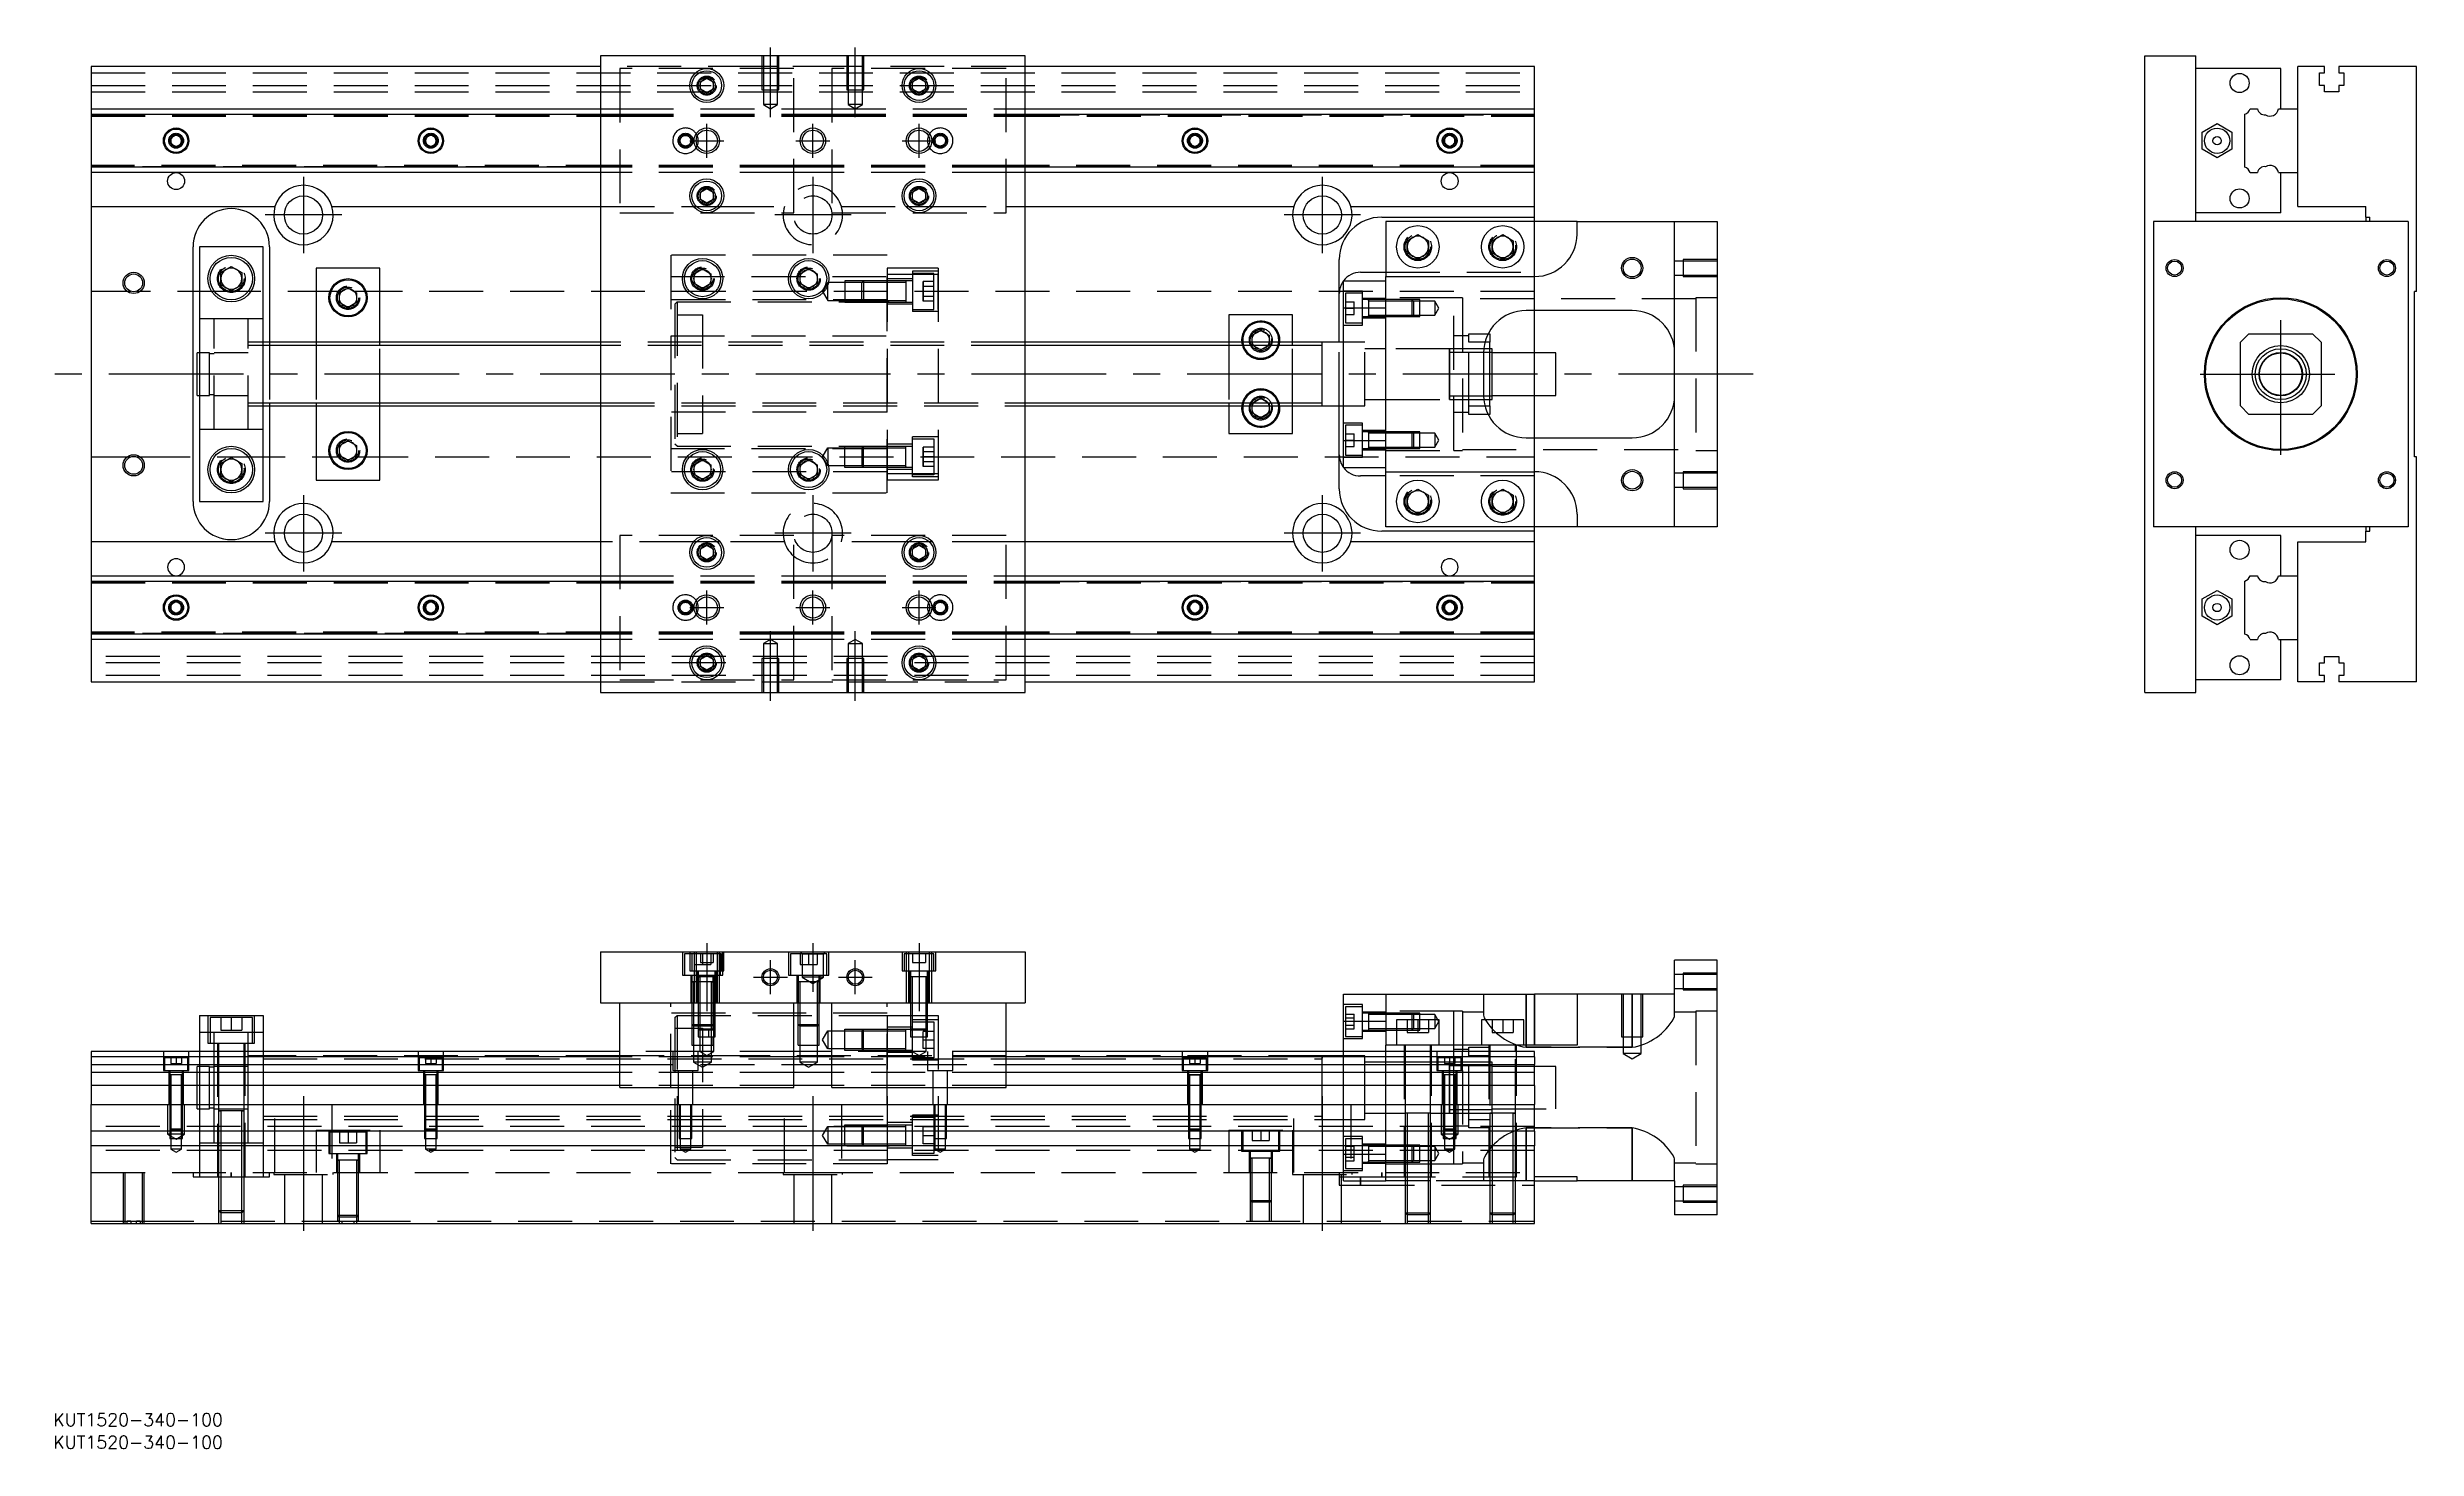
# Model space of a CAD drawing. Extents: x -10 to 548, y -253 to 77.
import ezdxf

# ---------------------------------------------------------------- set-up
doc = ezdxf.new("R2010")
doc.units = 0
doc.linetypes.add('CENTER', pattern=[50.8, 31.75, -6.35, 6.35, -6.35])
doc.linetypes.add('DASHED', pattern=[19.05, 12.7, -6.35])
doc.layers.get('0').update_dxf_attribs({"linetype": 'CONTINUOUS'})
doc.layers.add('CENTER', color=1, linetype='CENTER')
doc.styles.get("Standard").update_dxf_attribs({"font": 'txt.shx', "height": 3, "bigfont": 'bigfont.shx'})

# ---------------------------------------------------------------- blocks, each defined once
blk = doc.blocks.new('*U5')
at = {"color": 7, "linetype": 'CONTINUOUS'}
blk.add_text('KUT1520-340-100', height=3, dxfattribs=at).set_placement((-8.96, -253.19))
blk = doc.blocks.new('*U6')
at = {"color": 7, "linetype": 'CONTINUOUS'}
blk.add_text('KUT1520-340-100', height=3, dxfattribs=at).set_placement((-8.96, -247.89))

msp = doc.modelspace()

# ---------------------------------------------------------------- linework, layer by layer
at = {"color": 7, "linetype": 'CONTINUOUS'}
for p, q in [((120, 75), (120, -75)), ((220, 75), (120, 75)), ((220, -75), (220, 75)), ((483.78, -75), (483.78, 75)), ((483.78, 75), (495.78, 75)), ((495.78, 36), (495.78, 75)), ((0, 72.5), (0, 62.5)), ((120, 72.5), (0, 72.5)), ((143.5, 68.866026), (145, 69.73205)), ((143.5, 67.133974), (143.5, 68.866026)), ((145, 66.26795), (143.5, 67.133974)), ((145, 69.73205), (146.5, 68.866026)), ((146.5, 67.133974), (145, 66.26795)), ((146.5, 68.866026), (146.5, 67.133974)), ((193.5, 68.866026), (195, 69.73205)), ((193.5, 67.133974), (193.5, 68.866026)), ((195, 66.26795), (193.5, 67.133974)), ((195, 69.73205), (196.5, 68.866026)), ((196.5, 67.133974), (195, 66.26795)), ((196.5, 68.866026), (196.5, 67.133974)), ((340, 72.5), (220, 72.5)), ((340, 62.5), (340, 72.5)), ((515.78, 72), (495.78, 72)), ((515.78, 62.5), (515.78, 72)), ((515.78, 62.5), (515.78, 72)), ((526.08, 72.5), (519.78, 72.5)), ((519.78, 62.5), (519.78, 72.5)), ((524.93, 71), (526.08, 71)), ((524.93, 68), (524.93, 71)), ((526.08, 68), (524.93, 68)), ((526.08, 71), (526.08, 72.5)), ((526.08, 66.5), (526.08, 68)), ((529.48, 72.5), (529.48, 71)), ((547.78, 72.5), (529.48, 72.5)), ((529.48, 71), (530.63, 71)), ((529.48, 68), (529.48, 66.5)), ((530.63, 68), (529.48, 68)), ((530.63, 71), (530.63, 68)), ((547.78, 19.5), (547.78, 72.5)), ((0, 62.5), (120, 62.5)), ((0, 62.5), (0, 61.247728)), ((220, 62.5), (340, 62.5)), ((340, 61.247728), (340, 62.5)), ((508.532272, 62.5), (510.30668, 62.5)), ((515.257372, 62.5), (519.78, 62.5)), ((519.78, 47.5), (519.78, 62.5)), ((519.78, 47.5), (519.78, 62.5)), ((529.48, 66.5), (526.08, 66.5)), ((0, 61.247728), (120, 61.247728)), ((0, 61.247728), (0, 48.752272)), ((18.75, 55.721688), (20, 56.443376)), ((20, 56.443376), (21.25, 55.721688)), ((78.75, 55.721688), (80, 56.443376)), ((80, 56.443376), (81.25, 55.721688)), ((220, 61.247728), (340, 61.247728)), ((258.75, 55.721688), (260, 56.443376)), ((260, 56.443376), (261.25, 55.721688)), ((318.75, 55.721688), (320, 56.443376)), ((320, 56.443376), (321.25, 55.721688)), ((340, 48.752272), (340, 61.247728)), ((497.279999, 57.020726), (500.78, 59.041452)), ((497.28, 52.979274), (497.279999, 57.020726)), ((500.78, 59.041452), (504.279999, 57.020726)), ((504.279999, 57.020726), (504.279999, 52.979274)), ((507.28, 48.752272), (507.28, 61.247728)), ((18.75, 54.278312), (18.75, 55.721688)), ((20, 53.556624), (18.75, 54.278312)), ((21.25, 54.278312), (20, 53.556624)), ((21.25, 55.721688), (21.25, 54.278312)), ((78.75, 54.278312), (78.75, 55.721688)), ((80, 53.556624), (78.75, 54.278312)), ((81.25, 54.278312), (80, 53.556624)), ((81.25, 55.721688), (81.25, 54.278312)), ((258.75, 54.278312), (258.75, 55.721688)), ((260, 53.556624), (258.75, 54.278312)), ((261.25, 54.278312), (260, 53.556624)), ((261.25, 55.721688), (261.25, 54.278312)), ((318.75, 54.278312), (318.75, 55.721688)), ((320, 53.556624), (318.75, 54.278312)), ((321.25, 54.278312), (320, 53.556624)), ((321.25, 55.721688), (321.25, 54.278312)), ((500.78, 50.958548), (497.28, 52.979274)), ((504.279999, 52.979274), (500.78, 50.958548)), ((120, 48.752272), (0, 48.752272)), ((0, 48.752272), (0, 47.5)), ((120, 47.5), (0, 47.5)), ((0, 47.5), (0, 39.5)), ((340, 48.752272), (220, 48.752272)), ((340, 47.5), (220, 47.5)), ((340, 47.5), (340, 48.752272)), ((340, 39.5), (340, 47.5)), ((508.532272, 47.5), (510.30668, 47.5)), ((515.257372, 47.5), (519.78, 47.5)), ((515.78, 38), (515.78, 47.5)), ((515.78, 38), (515.78, 47.5)), ((519.78, 39.5), (519.78, 47.5)), ((0, 39.5), (43.291796, 39.5)), ((0, 39.5), (0, -39.5)), ((56.708204, 39.5), (120, 39.5)), ((143.5, 42.866026), (145, 43.73205)), ((143.5, 41.133974), (143.5, 42.866026)), ((145, 40.26795), (143.5, 41.133974)), ((145, 43.73205), (146.5, 42.866026)), ((146.5, 41.133974), (145, 40.26795)), ((146.5, 42.866026), (146.5, 41.133974)), ((193.5, 42.866026), (195, 43.73205)), ((193.5, 41.133974), (193.5, 42.866026)), ((195, 40.26795), (193.5, 41.133974)), ((195, 43.73205), (196.5, 42.866026)), ((196.5, 41.133974), (195, 40.26795)), ((196.5, 42.866026), (196.5, 41.133974)), ((220, 39.5), (283.291796, 39.5)), ((296.708204, 39.5), (340, 39.5)), ((340, 37), (340, 39.5)), ((519.78, 39.5), (535.78, 39.5)), ((535.78, 37), (535.78, 39.5)), ((304, 37), (340, 37)), ((305, 36), (305, 23)), ((350, 36), (305, 36)), ((340, 36), (340, 37)), ((350, 33), (350, 36)), ((350, 36), (373, 36)), ((373, -36), (373, 36)), ((373, 36), (383, 36)), ((383, 36), (383, -36)), ((485.78, 36), (485.78, -36)), ((545.78, 36), (485.78, 36)), ((515.78, 38), (495.78, 38)), ((535.78, 37), (536.78, 37)), ((535.78, 37), (535.78, 36)), ((536.78, 36), (536.78, 37)), ((545.78, 36), (545.78, -36)), ((24, -30), (24, 30)), ((40.5, 30), (25.5, 30)), ((25.5, 30), (25.5, -30)), ((40.5, -30), (40.5, 30)), ((42, 30), (42, 7.5)), ((310, 31.443376), (312.5, 32.886752)), ((310, 28.556624), (310, 31.443376)), ((312.5, 27.113248), (310, 28.556624)), ((312.5, 32.886752), (315, 31.443376)), ((315, 28.556624), (312.5, 27.113248)), ((315, 31.443376), (315, 28.556624)), ((330, 31.443376), (332.5, 32.886752)), ((330, 28.556624), (330, 31.443376)), ((332.5, 27.113248), (330, 28.556624)), ((332.5, 32.886752), (335, 31.443376)), ((335, 28.556624), (332.5, 27.113248)), ((335, 31.443376), (335, 28.556624)), ((30.5, 23.943376), (33, 25.386752)), ((30.5, 21.056624), (30.5, 23.943376)), ((33, 25.386752), (35.5, 23.943376)), ((35.5, 23.943376), (35.5, 21.056624)), ((68, 25), (53, 25)), ((53, 25), (53, 7.5)), ((68, 7.5), (68, 25)), ((142, 23.6547), (144, 24.809402)), ((142, 21.3453), (142, 23.6547)), ((144, 24.809402), (146, 23.6547)), ((146, 23.6547), (146, 21.3453)), ((167, 23.6547), (169, 24.809402)), ((167, 21.3453), (167, 23.6547)), ((169, 24.809402), (171, 23.6547)), ((171, 23.6547), (171, 21.3453)), ((294, 7.5), (294, 27)), ((299, 24), (305, 24)), ((305, 15.652476), (305, 23)), ((305, 23), (340, 23)), ((33, 19.613248), (30.5, 21.056624)), ((35.5, 21.056624), (33, 19.613248)), ((58.5, 19.1547), (60.5, 20.309402)), ((58.5, 16.8453), (58.5, 19.1547)), ((60.5, 15.690598), (58.5, 16.8453)), ((60.5, 20.309402), (62.5, 19.1547)), ((62.5, 16.8453), (60.5, 15.690598)), ((62.5, 19.1547), (62.5, 16.8453)), ((144, 20.190598), (142, 21.3453)), ((146, 21.3453), (144, 20.190598)), ((169, 20.190598), (167, 21.3453)), ((171, 21.3453), (169, 20.190598)), ((295, 22), (305, 22)), ((295, 15.652476), (295, 22)), ((547.78, 19.5), (547.28, 19.5)), ((547.28, -19.5), (547.28, 19.5)), ((283, 14), (268, 14)), ((268, 14), (268, 7.5)), ((283, 7.5), (283, 14)), ((295, 15.652476), (305, 15.652476)), ((295, -15.652476), (295, 15.652476)), ((305, -15.652476), (305, 15.652476)), ((305, -15.652476), (305, 15.652476)), ((363, 15), (338, 15)), ((340, 5), (340, 15)), ((120, 7.5), (40.5, 7.5)), ((290, 7.5), (220, 7.5)), ((273.5, 9.1547), (275.5, 10.309402)), ((273.5, 7.5), (273.5, 9.1547)), ((275.5, 10.309402), (277.5, 9.1547)), ((277.5, 9.1547), (277.5, 7.5)), ((290, 7.5), (289.995, 7.5)), ((290, -7.500006), (290, 7.500006)), ((295, 7.5), (290, 7.5)), ((290.005, 7.5), (290, 7.5)), ((290, -6.951128), (290, 6.951128)), ((329.5, 7.5), (328.317542, 7.5)), ((329.069714, 9.5), (329.5, 9.5)), ((329.5, 9.5), (329.5, 7.5)), ((329.5, -7.5), (329.5, 7.5)), ((330, 6), (329.5, 6)), ((330, -6), (330, 6)), ((508.28, 9.5), (506.28, 7.5)), ((506.28, -7.5), (506.28, 7.5)), ((508.28, 9.5), (523.28, 9.5)), ((525.28, 7.5), (523.28, 9.5)), ((525.28, 7.5), (525.28, -7.5)), ((25, -5), (25, 5)), ((25.5, 5), (25, 5)), ((328, 5), (328, -5)), ((329.5, 5.125), (328.000782, 5.125)), ((330, 5.125), (329.5, 5.125)), ((345, 5), (330, 5)), ((345, -5), (345, 5)), ((25, -5), (25.5, -5)), ((328.000782, -5.125), (329.5, -5.125)), ((329.5, -5.125), (330, -5.125)), ((330, -5), (345, -5)), ((340, -15), (340, -5)), ((40.5, -7.5), (120, -7.5)), ((42, -7.5), (42, -30)), ((53, -7.5), (53, -25)), ((68, -25), (68, -7.5)), ((220, -7.5), (290, -7.5)), ((268, -7.5), (268, -14)), ((273.5, -9.1547), (273.5, -7.5)), ((275.5, -10.309402), (273.5, -9.1547)), ((277.5, -9.1547), (275.5, -10.309402)), ((277.5, -7.5), (277.5, -9.1547)), ((283, -14), (283, -7.5)), ((289.995, -7.5), (290, -7.5)), ((290, -7.5), (295, -7.5)), ((290, -7.5), (290.005, -7.5)), ((294, -27), (294, -7.5)), ((328.317542, -7.5), (329.5, -7.5)), ((329.5, -9.5), (329.069714, -9.5)), ((329.5, -6), (330, -6)), ((329.5, -7.5), (329.5, -9.5)), ((506.28, -7.5), (508.28, -9.5)), ((523.28, -9.5), (508.28, -9.5)), ((523.28, -9.5), (525.28, -7.5)), ((58.5, -16.8453), (60.5, -15.690598)), ((60.5, -15.690598), (62.5, -16.8453)), ((268, -14), (283, -14)), ((295, -15.652476), (305, -15.652476)), ((295, -22), (295, -15.652476)), ((305, -23), (305, -15.652476)), ((338, -15), (363, -15)), ((30.5, -21.056624), (33, -19.613248)), ((30.5, -23.943376), (30.5, -21.056624)), ((33, -19.613248), (35.5, -21.056624)), ((35.5, -21.056624), (35.5, -23.943376)), ((58.5, -19.1547), (58.5, -16.8453)), ((60.5, -20.309402), (58.5, -19.1547)), ((62.5, -19.1547), (60.5, -20.309402)), ((62.5, -16.8453), (62.5, -19.1547)), ((142, -21.3453), (144, -20.190598)), ((142, -23.6547), (142, -21.3453)), ((144, -20.190598), (146, -21.3453)), ((146, -21.3453), (146, -23.6547)), ((167, -21.3453), (169, -20.190598)), ((167, -23.6547), (167, -21.3453)), ((169, -20.190598), (171, -21.3453)), ((171, -21.3453), (171, -23.6547)), ((295, -22), (305, -22)), ((547.78, -19.5), (547.28, -19.5)), ((547.78, -72.5), (547.78, -19.5)), ((33, -25.386752), (30.5, -23.943376)), ((35.5, -23.943376), (33, -25.386752)), ((53, -25), (68, -25)), ((144, -24.809402), (142, -23.6547)), ((146, -23.6547), (144, -24.809402)), ((169, -24.809402), (167, -23.6547)), ((171, -23.6547), (169, -24.809402)), ((305, -24), (299, -24)), ((305, -23), (340, -23)), ((305, -36), (305, -23)), ((310, -28.556624), (312.5, -27.113248)), ((312.5, -27.113248), (315, -28.556624)), ((330, -28.556624), (332.5, -27.113248)), ((332.5, -27.113248), (335, -28.556624)), ((538.78, -25), (539.13, -25)), ((542.43, -25), (542.78, -25)), ((25.5, -30), (40.5, -30)), ((310, -31.443376), (310, -28.556624)), ((312.5, -32.886752), (310, -31.443376)), ((315, -31.443376), (312.5, -32.886752)), ((315, -28.556624), (315, -31.443376)), ((330, -31.443376), (330, -28.556624)), ((332.5, -32.886752), (330, -31.443376)), ((335, -31.443376), (332.5, -32.886752)), ((335, -28.556624), (335, -31.443376)), ((350, -33), (350, -36)), ((340, -37), (304, -37)), ((350, -36), (305, -36)), ((340, -37), (340, -36)), ((340, -39.5), (340, -37)), ((373, -36), (350, -36)), ((383, -36), (373, -36)), ((545.78, -36), (485.78, -36)), ((495.78, -75), (495.78, -36)), ((515.78, -38), (495.78, -38)), ((515.78, -47.5), (515.78, -38)), ((535.78, -36), (535.78, -37)), ((535.78, -37), (536.78, -37)), ((535.78, -39.5), (535.78, -37)), ((536.78, -37), (536.78, -36)), ((0, -39.5), (0, -47.5)), ((43.291796, -39.5), (0, -39.5)), ((120, -39.5), (56.708204, -39.5)), ((143.5, -41.133974), (145, -40.26795)), ((143.5, -42.866026), (143.5, -41.133974)), ((145, -43.73205), (143.5, -42.866026)), ((145, -40.26795), (146.5, -41.133974)), ((146.5, -42.866026), (145, -43.73205)), ((146.5, -41.133974), (146.5, -42.866026)), ((193.5, -41.133974), (195, -40.26795)), ((193.5, -42.866026), (193.5, -41.133974)), ((195, -43.73205), (193.5, -42.866026)), ((195, -40.26795), (196.5, -41.133974)), ((196.5, -42.866026), (195, -43.73205)), ((196.5, -41.133974), (196.5, -42.866026)), ((283.291796, -39.5), (220, -39.5)), ((340, -39.5), (296.708204, -39.5)), ((340, -47.5), (340, -39.5)), ((519.78, -39.5), (535.78, -39.5)), ((519.78, -47.5), (519.78, -39.5)), ((0, -47.5), (120, -47.5)), ((0, -47.5), (0, -48.752272)), ((0, -48.752272), (0, -61.247728)), ((0, -48.752272), (120, -48.752272)), ((220, -47.5), (340, -47.5)), ((220, -48.752272), (340, -48.752272)), ((340, -48.752272), (340, -47.5)), ((340, -61.247728), (340, -48.752272)), ((507.28, -61.247728), (507.28, -48.752272)), ((508.532272, -47.5), (510.30668, -47.5)), ((515.257372, -47.5), (519.78, -47.5)), ((519.78, -62.5), (519.78, -47.5)), ((519.78, -62.5), (519.78, -47.5)), ((18.75, -54.278312), (20, -53.556624)), ((18.75, -55.721688), (18.75, -54.278312)), ((20, -56.443376), (18.75, -55.721688)), ((20, -53.556624), (21.25, -54.278312)), ((21.25, -55.721688), (20, -56.443376)), ((21.25, -54.278312), (21.25, -55.721688)), ((78.75, -54.278312), (80, -53.556624)), ((78.75, -55.721688), (78.75, -54.278312)), ((80, -56.443376), (78.75, -55.721688)), ((80, -53.556624), (81.25, -54.278312)), ((81.25, -55.721688), (80, -56.443376)), ((81.25, -54.278312), (81.25, -55.721688)), ((258.75, -54.278312), (260, -53.556624)), ((258.75, -55.721688), (258.75, -54.278312)), ((260, -56.443376), (258.75, -55.721688)), ((260, -53.556624), (261.25, -54.278312)), ((261.25, -55.721688), (260, -56.443376)), ((261.25, -54.278312), (261.25, -55.721688)), ((318.75, -54.278312), (320, -53.556624)), ((318.75, -55.721688), (318.75, -54.278312)), ((320, -56.443376), (318.75, -55.721688)), ((320, -53.556624), (321.25, -54.278312)), ((321.25, -55.721688), (320, -56.443376)), ((321.25, -54.278312), (321.25, -55.721688)), ((497.279999, -52.979274), (500.78, -50.958548)), ((497.28, -57.020726), (497.279999, -52.979274)), ((500.78, -50.958548), (504.279999, -52.979274)), ((504.279999, -52.979274), (504.279999, -57.020726)), ((120, -61.247728), (0, -61.247728)), ((0, -61.247728), (0, -62.5)), ((340, -61.247728), (220, -61.247728)), ((340, -62.5), (340, -61.247728)), ((500.78, -59.041452), (497.28, -57.020726)), ((504.279999, -57.020726), (500.78, -59.041452)), ((120, -62.5), (0, -62.5)), ((0, -62.5), (0, -72.5)), ((143.5, -67.133974), (145, -66.26795)), ((145, -66.26795), (146.5, -67.133974)), ((193.5, -67.133974), (195, -66.26795)), ((195, -66.26795), (196.5, -67.133974)), ((340, -62.5), (220, -62.5)), ((340, -72.5), (340, -62.5)), ((508.532272, -62.5), (510.30668, -62.5)), ((515.257372, -62.5), (519.78, -62.5)), ((515.78, -72), (515.78, -62.5)), ((519.78, -72.5), (519.78, -62.5)), ((526.08, -66.5), (529.48, -66.5)), ((526.08, -68), (526.08, -66.5)), ((529.48, -66.5), (529.48, -68)), ((0, -72.5), (120, -72.5)), ((143.5, -68.866026), (143.5, -67.133974)), ((145, -69.73205), (143.5, -68.866026)), ((146.5, -68.866026), (145, -69.73205)), ((146.5, -67.133974), (146.5, -68.866026)), ((193.5, -68.866026), (193.5, -67.133974)), ((195, -69.73205), (193.5, -68.866026)), ((196.5, -68.866026), (195, -69.73205)), ((196.5, -67.133974), (196.5, -68.866026)), ((220, -72.5), (340, -72.5)), ((515.78, -72), (495.78, -72)), ((526.08, -72.5), (519.78, -72.5)), ((524.93, -68), (526.08, -68)), ((524.93, -71), (524.93, -68)), ((526.08, -71), (524.93, -71)), ((526.08, -72.5), (526.08, -71)), ((529.48, -68), (530.63, -68)), ((530.63, -71), (529.48, -71)), ((529.48, -71), (529.48, -72.5)), ((547.78, -72.5), (529.48, -72.5)), ((530.63, -68), (530.63, -71)), ((120, -75), (220, -75)), ((483.78, -75), (495.78, -75)), ((120, -136.12), (120, -148.12)), ((120, -136.12), (220, -136.12)), ((220, -136.12), (220, -148.12)), ((373, -146.12), (373, -138.12)), ((383, -138.12), (373, -138.12)), ((383, -198.12), (383, -138.12)), ((120, -148.12), (220, -148.12)), ((124.5, -168.12), (124.5, -148.12)), ((165.5, -168.12), (165.5, -148.12)), ((174.5, -168.12), (174.5, -148.12)), ((215.5, -168.12), (215.5, -148.12)), ((295, -152.467524), (295, -146.12)), ((295, -146.12), (305, -146.12)), ((305, -146.12), (305, -158.12)), ((305, -146.12), (340, -146.12)), ((340, -158.12), (340, -146.12)), ((350, -146.12), (340, -146.12)), ((350, -146.12), (350, -158.12)), ((373, -146.12), (350, -146.12)), ((25.5, -151.12), (25.5, -159.62)), ((25.5, -151.12), (40.5, -151.12)), ((40.5, -151.12), (40.5, -159.62)), ((295, -152.467524), (305, -152.467524)), ((295, -159.62), (295, -152.467524)), ((317.5, -152.12), (307.5, -152.12)), ((307.5, -152.12), (307.5, -158.12)), ((317.5, -158.12), (317.5, -152.12)), ((337.5, -152.12), (327.5, -152.12)), ((327.5, -152.12), (327.5, -158.12)), ((337.5, -158.12), (337.5, -152.12)), ((124.5, -159.62), (0, -159.62)), ((0, -159.62), (0, -160.872272)), ((0, -160.872272), (0, -162.64668)), ((124.5, -160.872272), (0, -160.872272)), ((174.5, -159.62), (165.5, -159.62)), ((174.5, -160.872272), (165.5, -160.872272)), ((340, -159.62), (215.5, -159.62)), ((340, -160.872272), (215.5, -160.872272)), ((290, -168.12), (290, -160.619994)), ((290, -175.620006), (290, -160.619994)), ((290, -172.12), (290, -161.37)), ((305, -159.62), (305, -158.12)), ((350, -158.12), (305, -158.12)), ((340, -160.872272), (340, -159.62)), ((340, -160.872272), (340, -162.64668)), ((0, -162.64668), (124.5, -162.64668)), ((0, -162.64668), (0, -164.543076)), ((124.5, -164.543076), (0, -164.543076)), ((0, -164.543076), (0, -167.597372)), ((165.5, -162.64668), (174.5, -162.64668)), ((174.5, -164.543076), (165.5, -164.543076)), ((215.5, -162.64668), (340, -162.64668)), ((340, -164.543076), (215.5, -164.543076)), ((320, -168.12), (320, -162.119994)), ((320, -174.120006), (320, -162.119994)), ((320, -162.995), (320, -164.12)), ((321, -162.995), (320, -162.995)), ((322.75, -162.995), (321, -162.995)), ((324.5, -162.995), (322.75, -162.995)), ((329.5, -162.995), (324.5, -162.995)), ((330, -162.995), (329.5, -162.995)), ((340, -164.543076), (340, -162.64668)), ((340, -167.597372), (340, -164.543076)), ((0, -167.597372), (0, -172.12)), ((124.5, -167.597372), (0, -167.597372)), ((0, -178.42), (0, -172.12)), ((0, -172.12), (340, -172.12)), ((124.5, -168.12), (165.5, -168.12)), ((174.5, -167.597372), (165.5, -167.597372)), ((174.5, -168.12), (215.5, -168.12)), ((340, -167.597372), (215.5, -167.597372)), ((290, -174.87), (290, -172.12)), ((340, -167.597372), (340, -172.12)), ((340, -178.42), (340, -172.12)), ((340, -178.42), (0, -178.42)), ((0, -181.82), (0, -178.42)), ((290, -175.620006), (290, -174.87)), ((320, -173.245), (330, -173.245)), ((340, -178.42), (340, -181.82)), ((0, -200.12), (0, -181.82)), ((340, -181.82), (0, -181.82)), ((340, -200.12), (340, -181.82)), ((350, -189.12), (340, -189.12)), ((350, -190.12), (350, -189.12)), ((340, -190.12), (350, -190.12)), ((373, -190.12), (350, -190.12)), ((373, -190.12), (373, -198.12)), ((0, -200.12), (340, -200.12)), ((383, -198.12), (373, -198.12))]:
    msp.add_line(p, q, dxfattribs=at)
at = {"color": 3, "linetype": 'DASHED'}
for p, q in [((158.000006, 75), (158.000006, 67)), ((158.35, 75), (158.35, 67)), ((161.65, 67), (161.65, 75)), ((161.999994, 67), (161.999994, 75)), ((178.000006, 75), (178.000006, 67)), ((178.35, 75), (178.35, 67)), ((181.65, 67), (181.65, 75)), ((181.999994, 67), (181.999994, 75)), ((0, 71), (340, 71)), ((0, 68), (340, 68)), ((158.000006, 72.5), (120, 72.5)), ((165.5, 72), (124.5, 72)), ((124.5, 72), (124.5, 38)), ((146.973226, 68.326156), (147, 68)), ((161.999994, 72.5), (158.000006, 72.5)), ((158.000006, 67), (161.999994, 67)), ((158.35, 67), (158.35, 63.5)), ((161.65, 63.5), (161.65, 67)), ((178.000006, 72.5), (161.999994, 72.5)), ((165.5, 38), (165.5, 72)), ((215.5, 72), (174.5, 72)), ((174.5, 72), (174.5, 38)), ((181.999994, 72.5), (178.000006, 72.5)), ((178.000006, 67), (181.999994, 67)), ((178.35, 67), (178.35, 63.5)), ((181.65, 63.5), (181.65, 67)), ((220, 72.5), (181.999994, 72.5)), ((193, 68), (193.023172, 68.30356)), ((215.5, 38), (215.5, 72)), ((0, 66.5), (340, 66.5)), ((120, 62.5), (124.5, 62.5)), ((124.5, 62.5), (165.5, 62.5)), ((161.65, 63.5), (158.35, 63.5)), ((158.35, 63.5), (160, 62.547372)), ((160, 62.547372), (161.65, 63.5)), ((165.5, 62.5), (174.5, 62.5)), ((174.5, 62.5), (215.5, 62.5)), ((181.65, 63.5), (178.35, 63.5)), ((178.35, 63.5), (180, 62.547372)), ((180, 62.547372), (181.65, 63.5)), ((215.5, 62.5), (220, 62.5)), ((0, 61.1147), (120, 61.1147)), ((0, 61.1), (124.5, 61.1)), ((0, 60.8), (124.5, 60.8)), ((120, 61.247728), (124.5, 61.247728)), ((120, 61.1147), (124.5, 61.1147)), ((124.5, 61.247728), (165.5, 61.247728)), ((124.5, 61.1147), (165.5, 61.1147)), ((124.5, 61.1), (165.5, 61.1)), ((124.5, 60.8), (165.5, 60.8)), ((165.5, 61.247728), (174.5, 61.247728)), ((165.5, 61.1147), (174.5, 61.1147)), ((165.5, 61.1), (174.5, 61.1)), ((165.5, 60.8), (174.5, 60.8)), ((174.5, 61.247728), (215.5, 61.247728)), ((174.5, 61.1147), (215.5, 61.1147)), ((174.5, 61.1), (215.5, 61.1)), ((174.5, 60.8), (215.5, 60.8)), ((215.5, 61.247728), (220, 61.247728)), ((215.5, 61.1147), (220, 61.1147)), ((215.5, 61.1), (340, 61.1)), ((215.5, 60.8), (340, 60.8)), ((220, 61.1147), (340, 61.1147)), ((21.477374, 55.25955), (21.5, 55)), ((81.477374, 55.25955), (81.5, 55)), ((258.5, 55), (258.52041, 55.24661)), ((321.477374, 55.25955), (321.5, 55)), ((124.5, 49.2), (0, 49.2)), ((124.5, 48.9), (0, 48.9)), ((120, 48.8853), (0, 48.8853)), ((124.5, 48.8853), (120, 48.8853)), ((124.5, 48.752272), (120, 48.752272)), ((124.5, 47.5), (120, 47.5)), ((165.5, 49.2), (124.5, 49.2)), ((165.5, 48.9), (124.5, 48.9)), ((165.5, 48.8853), (124.5, 48.8853)), ((165.5, 48.752272), (124.5, 48.752272)), ((165.5, 47.5), (124.5, 47.5)), ((174.5, 49.2), (165.5, 49.2)), ((174.5, 48.9), (165.5, 48.9)), ((174.5, 48.8853), (165.5, 48.8853)), ((174.5, 48.752272), (165.5, 48.752272)), ((174.5, 47.5), (165.5, 47.5)), ((215.5, 49.2), (174.5, 49.2)), ((215.5, 48.9), (174.5, 48.9)), ((215.5, 48.8853), (174.5, 48.8853)), ((215.5, 48.752272), (174.5, 48.752272)), ((215.5, 47.5), (174.5, 47.5)), ((340, 49.2), (215.5, 49.2)), ((340, 48.9), (215.5, 48.9)), ((220, 48.8853), (215.5, 48.8853)), ((220, 48.752272), (215.5, 48.752272)), ((220, 47.5), (215.5, 47.5)), ((340, 48.8853), (220, 48.8853)), ((120, 39.5), (141.877502, 39.5)), ((141.877502, 39.5), (142.55051, 39.5)), ((142.55051, 39.5), (147.44949, 39.5)), ((146.973226, 42.326156), (147, 42)), ((147.44949, 39.5), (148.122498, 39.5)), ((148.122498, 39.5), (163.291796, 39.5)), ((176.708204, 39.5), (191.877502, 39.5)), ((191.877502, 39.5), (192.55051, 39.5)), ((192.55051, 39.5), (197.44949, 39.5)), ((196.973226, 42.326156), (197, 42)), ((197.44949, 39.5), (198.122498, 39.5)), ((198.122498, 39.5), (215.5, 39.5)), ((215.5, 39.5), (220, 39.5)), ((124.5, 38), (165.5, 38)), ((174.5, 38), (215.5, 38)), ((340, 24), (340, 36)), ((136.5, 28), (136.5, -28)), ((187.5, 28), (136.5, 28)), ((187.5, -28), (187.5, 28)), ((309.5, 30), (309.520026, 30.346056)), ((335.477798, 30.364306), (335.5, 30)), ((30, 22.5), (30.020026, 22.846056)), ((136.5, 23), (187.5, 23)), ((141.5, 22.5), (141.512884, 22.753488)), ((166.5, 22.5), (166.52689, 22.865682)), ((187.5, 25), (187.5, -25)), ((199.5, 25), (187.5, 25)), ((199.5, 23.49468), (187.5, 23.49468)), ((193.5, 22.485571), (187.5, 22.485571)), ((193.5, 24.235572), (193.5, 14.735572)), ((199.5, 24.235572), (193.5, 24.235572)), ((198.5, 23.735571), (193.5, 23.735571)), ((198.5, 15.235572), (198.5, 23.735572)), ((199.5, 25), (199.5, -25)), ((199.5, 15.235571), (199.5, 23.735571)), ((305, 24), (340, 24)), ((340, 23), (340, 24)), ((340, 15), (340, 23)), ((375, 26.65), (373, 26.65)), ((373, 23.35), (375, 23.35)), ((375, 26.999994), (375, 23.000006)), ((383, 26.999994), (375, 26.999994)), ((383, 26.65), (375, 26.65)), ((375, 23.35), (383, 23.35)), ((375, 23.000006), (383, 23.000006)), ((9.359688, 19.5), (0, 19.5)), ((33, 19.5), (10.640312, 19.5)), ((59.030306, 19.5), (33, 19.5)), ((58, 18), (58.034018, 18.411016)), ((340, 19.5), (61.969694, 19.5)), ((187.5, 17.5), (136.5, 17.5)), ((137.5, 16.5), (138, 17)), ((138, 17), (188, 17)), ((138, 17), (138, -17)), ((173.500001, 21.585571), (172.287565, 19.485571)), ((172.287565, 19.485571), (173.500001, 17.385571)), ((179.4, 21.585571), (173.5, 21.585571)), ((173.500001, 17.385571), (173.500001, 21.585571)), ((173.500001, 17.385571), (179.4, 17.385571)), ((182.4, 21.985565), (177.5, 21.985565)), ((177.5, 21.971141), (177.5, 16.985576)), ((177.5, 16.985575), (182.4, 16.985575)), ((182, 21.585571), (179.4, 21.585571)), ((179.4, 17.385571), (182, 17.385571)), ((181.9, 21.985571), (181.5, 21.585571)), ((181.5, 17.385571), (181.5, 21.585571)), ((181.5, 17.385571), (181.9, 16.985571)), ((181.9, 21.985571), (181.9, 16.985571)), ((191.9, 21.585571), (182, 21.585571)), ((182, 17.385571), (191.9, 17.385571)), ((193.5, 21.985565), (182.4, 21.985565)), ((182.4, 16.985575), (193.5, 16.985575)), ((191.9, 21.985571), (191.9, 16.985571)), ((197.6, 19.485572), (195.1, 19.485572)), ((196, 20.640272), (196, 21.794972)), ((196, 21.794972), (196, 20.640272)), ((198.5, 21.794972), (196, 21.794972)), ((198.5, 20.640272), (196, 20.640272)), ((196, 18.330872), (196, 20.640272)), ((196, 20.640272), (196, 18.330872)), ((198.5, 18.330872), (196, 18.330872)), ((196, 17.17617), (196, 18.330872)), ((196, 18.330872), (196, 17.17617)), ((198.5, 17.17617), (196, 17.17617)), ((299.5, 19.55635), (295, 19.55635)), ((295.5, 19.05635), (295.5, 12.05635)), ((299.5, 19.05635), (295.5, 19.05635)), ((295.5, 17.05635), (297.5, 17.05635)), ((297.5, 15.55635), (297.5, 17.05635)), ((299.5, 11.55635), (299.5, 19.55635)), ((305, 17.80635), (299.5, 17.80635)), ((300.9, 17.55635), (299.5, 17.55635)), ((300.9, 17.55635), (300.895, 17.55635)), ((300.9, 17.556354), (300.9, 13.556344)), ((300.9, 17.556354), (300.9, 13.556344)), ((300.9, 17.55635), (300.9, 17.339888)), ((300.9, 17.33964), (300.9, 17.55635)), ((300.905, 17.55635), (300.9, 17.55635)), ((305, 17.55635), (300.9, 17.55635)), ((300.9, 17.339888), (300.9, 13.77281)), ((305, 17.20635), (300.9, 17.20635)), ((305, 15.652476), (305, 22)), ((321, 18), (305, 18)), ((311.15, 17.55635), (305, 17.55635)), ((311.150006, 17.556344), (305, 17.556344)), ((311.5, 17.20635), (305, 17.20635)), ((311.15, 13.55635), (311.15, 17.55635)), ((311.5, 17.20635), (311.15, 17.55635)), ((313, 17.556344), (311.150006, 17.556344)), ((311.5, 17.20635), (311.5, 13.90635)), ((313, 17.20635), (311.5, 17.20635)), ((313, 13.556354), (313, 17.556344)), ((316.5, 17.20635), (313, 17.20635)), ((316.5, 17.20635), (316.5, 13.90635)), ((317.452628, 15.55635), (316.5, 17.20635)), ((321, -18), (321, 18)), ((323, 18), (321, 18)), ((323, 18), (323, -18)), ((378, 17.75), (323, 17.75)), ((378, 18), (378, -18)), ((383, 18), (378, 18)), ((29, 13), (25.5, 13)), ((29, -13), (29, 13)), ((37, 13), (29, 13)), ((37, -13), (37, 13)), ((40.5, 13), (37, 13)), ((137.5, 16.5), (137.5, -16.5)), ((138, 14), (144, 14)), ((144, 14), (144, -14)), ((193.5, 16.485571), (187.5, 16.485571)), ((193.5, 15.235572), (198.5, 15.235572)), ((199.5, 14.735572), (193.5, 14.735572)), ((295, 11.55635), (299.5, 11.55635)), ((295.5, 15.55635), (297.5, 15.55635)), ((295.5, 14.05635), (297.5, 14.05635)), ((295.5, 12.05635), (299.5, 12.05635)), ((297.5, 14.05635), (297.5, 15.55635)), ((299.5, 13.55635), (300.9, 13.55635)), ((299.5, 13.30635), (305, 13.30635)), ((300.895, 13.55635), (300.9, 13.55635)), ((300.9, 13.90635), (305, 13.90635)), ((300.9, 13.55635), (300.9, 13.773016)), ((300.9, 13.77281), (300.9, 13.55635)), ((300.9, 13.55635), (300.905, 13.55635)), ((300.9, 13.55635), (305, 13.55635)), ((305, 13.90635), (311.5, 13.90635)), ((305, 13.556354), (311.150006, 13.556354)), ((305, 13.55635), (311.15, 13.55635)), ((311.15, 13.55635), (311.5, 13.90635)), ((311.150006, 13.556354), (313, 13.556354)), ((311.5, 13.90635), (313, 13.90635)), ((313, 13.90635), (316.5, 13.90635)), ((316.5, 13.90635), (317.452628, 15.55635)), ((40.5, 7.5), (37, 7.5)), ((40.5, 6.75), (37, 6.75)), ((42, 7.5), (42, 6.75)), ((42, 6.75), (42, -6.75)), ((53, 7.5), (53, 6.75)), ((53, 6.75), (53, -6.75)), ((68, 6.75), (68, 7.5)), ((68, -6.75), (68, 6.75)), ((220, 7.5), (120, 7.5)), ((220, 6.75), (120, 6.75)), ((136.5, 9), (187.5, 9)), ((268, 7.5), (268, 6.75)), ((268, 6.75), (268, -6.75)), ((273.5, 6.8453), (273.5, 7.5)), ((273.665064, 6.75), (273.5, 6.8453)), ((275.5, 5.690598), (273.665064, 6.75)), ((277.334936, 6.75), (275.5, 5.690598)), ((277.5, 6.8453), (277.334936, 6.75)), ((277.5, 7.5), (277.5, 6.8453)), ((277.983582, 8.286038), (278, 8)), ((283, 6.75), (283, 7.5)), ((283, -6.75), (283, 6.75)), ((290, 6.951128), (290, 7.5)), ((294, -7.5), (294, 7.5)), ((300, 7.5), (295, 7.5)), ((300, -7.5), (300, 7.5)), ((305, 6), (300, 6)), ((320.005, 6), (305, 6)), ((328.050126, 6), (319.995, 6)), ((320, -6.000006), (320, 6.000006)), ((320, 5.325034), (320, 6)), ((320, 6), (320, -5.999164)), ((324.5, 9), (321, 9)), ((324.5, 9.5), (329.069714, 9.5)), ((324.5, 7.5), (324.5, 9.5)), ((328.317542, 7.5), (324.5, 7.5)), ((324.5, -7.5), (324.5, 7.5)), ((329.5, 6), (328.050126, 6)), ((27.85, 5), (25.5, 5)), ((27.85, -5), (27.85, 5)), ((29, 4.8), (27.85, 4.8)), ((37, 5), (29, 5)), ((328.000782, 5.125), (320, 5.125)), ((340, -5), (340, 5)), ((25.5, -5), (27.85, -5)), ((27.85, -4.8), (29, -4.8)), ((29, -5), (37, -5)), ((320, -5.125), (328.000782, -5.125)), ((320, -6), (320, -5.325218)), ((37, -6.75), (40.5, -6.75)), ((37, -7.5), (40.5, -7.5)), ((42, -6.75), (42, -7.5)), ((53, -6.75), (53, -7.5)), ((68, -7.5), (68, -6.75)), ((120, -6.75), (220, -6.75)), ((120, -7.5), (220, -7.5)), ((187.5, -9), (136.5, -9)), ((268, -6.75), (268, -7.5)), ((273.5, -6.8453), (273.665064, -6.75)), ((273.5, -7.5), (273.5, -6.8453)), ((273.665064, -6.75), (275.5, -5.690598)), ((275.5, -5.690598), (277.334936, -6.75)), ((277.334936, -6.75), (277.5, -6.8453)), ((277.5, -6.8453), (277.5, -7.5)), ((277.983582, -7.713962), (278, -8)), ((283, -7.5), (283, -6.75)), ((290, -7.5), (290, -6.951128)), ((295, -7.5), (300, -7.5)), ((300, -6), (305, -6)), ((305, -6), (320.005, -6)), ((319.995, -6), (328.050126, -6)), ((320, -5.999164), (320, -6)), ((321, -9), (324.5, -9)), ((324.5, -7.5), (328.317542, -7.5)), ((324.5, -9.5), (324.5, -7.5)), ((329.069714, -9.5), (324.5, -9.5)), ((328.050126, -6), (329.5, -6)), ((25.5, -13), (29, -13)), ((29, -13), (37, -13)), ((37, -13), (40.5, -13)), ((138, -17), (137.5, -16.5)), ((138, -14), (144, -14)), ((193.5, -16.485572), (187.5, -16.485572)), ((193.5, -24.235572), (193.5, -14.735572)), ((199.5, -14.735572), (193.5, -14.735572)), ((193.5, -15.235571), (198.5, -15.235571)), ((198.5, -15.235571), (198.5, -23.735571)), ((299.5, -11.55635), (295, -11.55635)), ((295.5, -12.05635), (295.5, -19.05635)), ((299.5, -12.05635), (295.5, -12.05635)), ((295.5, -14.05635), (297.5, -14.05635)), ((295.5, -15.55635), (297.5, -15.55635)), ((297.5, -15.55635), (297.5, -14.05635)), ((297.5, -17.05635), (297.5, -15.55635)), ((299.5, -19.55635), (299.5, -11.55635)), ((305, -13.30635), (299.5, -13.30635)), ((300.9, -13.55635), (299.5, -13.55635)), ((300.9, -13.55635), (300.895, -13.55635)), ((300.9, -13.556344), (300.9, -17.556354)), ((300.9, -13.556344), (300.9, -17.556354)), ((300.9, -13.556344), (300.9, -17.556354)), ((300.9, -13.55635), (300.9, -13.77281)), ((300.9, -13.773058), (300.9, -13.55635)), ((300.905, -13.55635), (300.9, -13.55635)), ((305, -13.55635), (300.9, -13.55635)), ((300.9, -13.77281), (300.9, -17.339888)), ((305, -13.90635), (300.9, -13.90635)), ((311.15, -13.55635), (305, -13.55635)), ((311.15, -13.556352), (305, -13.556354)), ((311.5, -13.90635), (305, -13.90635)), ((305, -22), (305, -15.652476)), ((311.15, -17.55635), (311.15, -13.55635)), ((311.5, -13.90635), (311.15, -13.55635)), ((313, -13.556354), (311.15, -13.556352)), ((311.5, -13.90635), (311.5, -17.20635)), ((313, -13.90635), (311.5, -13.90635)), ((313, -17.556344), (313, -13.556354)), ((316.5, -13.90635), (313, -13.90635)), ((316.5, -13.90635), (316.5, -17.20635)), ((317.452628, -15.55635), (316.5, -13.90635)), ((316.5, -17.20635), (317.452628, -15.55635)), ((340, -23), (340, -15)), ((0, -19.5), (9.359688, -19.5)), ((10.640312, -19.5), (33, -19.5)), ((33, -19.5), (59.030306, -19.5)), ((35.977798, -22.135694), (36, -22.5)), ((58, -18), (58.034018, -17.588984)), ((61.969694, -19.5), (340, -19.5)), ((136.5, -17.5), (187.5, -17.5)), ((138, -17), (187.5, -17)), ((146.483582, -22.213962), (146.5, -22.5)), ((171.483582, -22.213962), (171.5, -22.5)), ((172.287565, -19.485571), (173.500001, -17.385571)), ((173.500001, -21.585571), (172.287565, -19.485571)), ((173.500001, -17.385571), (173.500001, -21.585571)), ((173.500001, -17.385571), (179.4, -17.385571)), ((179.4, -21.585571), (173.66115, -21.585571)), ((177.5, -21.985566), (177.5, -16.985575)), ((177.5, -16.985575), (182.4, -16.985575)), ((182.4, -21.985565), (177.5, -21.985565)), ((179.4, -17.385571), (182, -17.385571)), ((182, -21.585571), (179.4, -21.585571)), ((181.499979, -17.385571), (181.899979, -16.985571)), ((181.499979, -17.385571), (181.499979, -21.585571)), ((181.899979, -21.985571), (181.499979, -21.585571)), ((181.899979, -21.985571), (181.899979, -16.985571)), ((182, -17.385571), (191.9, -17.385572)), ((191.9, -21.585571), (182, -21.585571)), ((182.4, -16.985575), (193.5, -16.985575)), ((193.5, -21.985565), (182.4, -21.985565)), ((191.9, -21.985571), (191.9, -16.985571)), ((191.9, -21.728173), (191.9, -21.985571)), ((196, -18.330872), (196, -17.17617)), ((196, -17.17617), (196, -18.330872)), ((198.5, -17.17617), (196, -17.17617)), ((198.5, -18.330872), (196, -18.330872)), ((196, -20.640272), (196, -18.330872)), ((196, -18.330872), (196, -20.640272)), ((198.5, -19.485571), (196, -19.485571)), ((198.5, -20.640272), (196, -20.640272)), ((196, -21.794972), (196, -20.640272)), ((196, -20.640272), (196, -21.794972)), ((198.5, -21.794972), (196, -21.794972)), ((295, -19.55635), (299.5, -19.55635)), ((295.5, -17.05635), (297.5, -17.05635)), ((295.5, -19.05635), (299.5, -19.05635)), ((299.5, -17.55635), (300.9, -17.55635)), ((299.5, -17.80635), (305, -17.80635)), ((300.895, -17.55635), (300.9, -17.55635)), ((300.9, -17.20635), (305, -17.20635)), ((300.9, -17.55635), (300.9, -17.339682)), ((300.9, -17.339888), (300.9, -17.55635)), ((300.9, -17.55635), (300.905, -17.55635)), ((300.9, -17.55635), (305, -17.55635)), ((305, -17.20635), (311.5, -17.20635)), ((305, -17.556344), (311.15, -17.556346)), ((305, -17.55635), (311.15, -17.55635)), ((305, -18), (321, -18)), ((311.15, -17.55635), (311.5, -17.20635)), ((311.15, -17.556346), (313, -17.556344)), ((311.5, -17.20635), (313, -17.20635)), ((313, -17.20635), (316.5, -17.20635)), ((321, -18), (323, -18)), ((323, -17.75), (378, -17.75)), ((378, -18), (383, -18)), ((187.5, -23), (136.5, -23)), ((193.5, -22.485572), (187.5, -22.485572)), ((199.5, -23.49468), (187.5, -23.49468)), ((199.5, -25), (187.5, -25)), ((198.5, -23.735571), (193.5, -23.735571)), ((199.5, -24.235572), (193.5, -24.235572)), ((340, -24), (305, -24)), ((340, -24), (340, -23)), ((340, -36), (340, -24)), ((375, -23.35), (373, -23.35)), ((373, -26.65), (375, -26.65)), ((375, -23.000006), (375, -26.999994)), ((383, -23.000006), (375, -23.000006)), ((383, -23.35), (375, -23.35)), ((375, -26.65), (383, -26.65)), ((375, -26.999994), (383, -26.999994)), ((136.5, -28), (187.5, -28)), ((315.477798, -29.635694), (315.5, -30)), ((329.5, -30), (329.520026, -29.653944)), ((124.5, -38), (124.5, -72)), ((165.5, -38), (124.5, -38)), ((165.5, -72), (165.5, -38)), ((174.5, -38), (174.5, -72)), ((215.5, -38), (174.5, -38)), ((215.5, -72), (215.5, -38)), ((141.877502, -39.5), (120, -39.5)), ((142.55051, -39.5), (141.877502, -39.5)), ((147.44949, -39.5), (142.55051, -39.5)), ((146.973226, -41.673844), (147, -42)), ((148.122498, -39.5), (147.44949, -39.5)), ((163.291796, -39.5), (148.122498, -39.5)), ((191.877502, -39.5), (176.708204, -39.5)), ((192.55051, -39.5), (191.877502, -39.5)), ((197.44949, -39.5), (192.55051, -39.5)), ((193, -42), (193.030168, -41.653934)), ((198.122498, -39.5), (197.44949, -39.5)), ((215.5, -39.5), (198.122498, -39.5)), ((220, -39.5), (215.5, -39.5)), ((0, -48.8853), (120, -48.8853)), ((0, -48.9), (124.5, -48.9)), ((0, -49.2), (124.5, -49.2)), ((120, -47.5), (124.5, -47.5)), ((120, -48.752272), (124.5, -48.752272)), ((120, -48.8853), (124.5, -48.8853)), ((124.5, -47.5), (165.5, -47.5)), ((124.5, -48.752272), (165.5, -48.752272)), ((124.5, -48.8853), (165.5, -48.8853)), ((124.5, -48.9), (165.5, -48.9)), ((124.5, -49.2), (165.5, -49.2)), ((165.5, -47.5), (174.5, -47.5)), ((165.5, -48.752272), (174.5, -48.752272)), ((165.5, -48.8853), (174.5, -48.8853)), ((165.5, -48.9), (174.5, -48.9)), ((165.5, -49.2), (174.5, -49.2)), ((174.5, -47.5), (215.5, -47.5)), ((174.5, -48.752272), (215.5, -48.752272)), ((174.5, -48.8853), (215.5, -48.8853)), ((174.5, -48.9), (215.5, -48.9)), ((174.5, -49.2), (215.5, -49.2)), ((215.5, -47.5), (220, -47.5)), ((215.5, -48.752272), (220, -48.752272)), ((215.5, -48.8853), (220, -48.8853)), ((215.5, -48.9), (340, -48.9)), ((215.5, -49.2), (340, -49.2)), ((220, -48.8853), (340, -48.8853)), ((21.477374, -54.74045), (21.5, -55)), ((78.5, -55), (78.52041, -54.75339)), ((261.477374, -54.74045), (261.5, -55)), ((321.477374, -54.74045), (321.5, -55)), ((124.5, -60.8), (0, -60.8)), ((124.5, -61.1), (0, -61.1)), ((120, -61.1147), (0, -61.1147)), ((124.5, -61.1147), (120, -61.1147)), ((124.5, -61.247728), (120, -61.247728)), ((165.5, -60.8), (124.5, -60.8)), ((165.5, -61.1), (124.5, -61.1)), ((165.5, -61.1147), (124.5, -61.1147)), ((165.5, -61.247728), (124.5, -61.247728)), ((174.5, -60.8), (165.5, -60.8)), ((174.5, -61.1), (165.5, -61.1)), ((174.5, -61.1147), (165.5, -61.1147)), ((174.5, -61.247728), (165.5, -61.247728)), ((215.5, -60.8), (174.5, -60.8)), ((215.5, -61.1), (174.5, -61.1)), ((215.5, -61.1147), (174.5, -61.1147)), ((215.5, -61.247728), (174.5, -61.247728)), ((340, -60.8), (215.5, -60.8)), ((340, -61.1), (215.5, -61.1)), ((220, -61.1147), (215.5, -61.1147)), ((220, -61.247728), (215.5, -61.247728)), ((340, -61.1147), (220, -61.1147)), ((340, -66.5), (0, -66.5)), ((124.5, -62.5), (120, -62.5)), ((165.5, -62.5), (124.5, -62.5)), ((160, -62.547372), (158.35, -63.5)), ((158.35, -63.5), (160, -63.5)), ((158.35, -63.5), (158.35, -67)), ((161.65, -63.5), (160, -62.547372)), ((160, -63.5), (161.65, -63.5)), ((161.65, -67), (161.65, -63.5)), ((174.5, -62.5), (165.5, -62.5)), ((215.5, -62.5), (174.5, -62.5)), ((180, -62.547372), (178.35, -63.5)), ((178.35, -63.5), (180, -63.5)), ((178.35, -63.5), (178.35, -67)), ((181.65, -63.5), (180, -62.547372)), ((180, -63.5), (181.65, -63.5)), ((181.65, -67), (181.65, -63.5)), ((220, -62.5), (215.5, -62.5)), ((340, -68), (0, -68)), ((340, -71), (0, -71)), ((120, -72.5), (158.000006, -72.5)), ((124.5, -72), (165.5, -72)), ((143, -68), (143.023172, -67.69644)), ((161.999994, -67), (158.000006, -67)), ((158.000006, -67), (158.000006, -75)), ((158.000006, -72.5), (161.999994, -72.5)), ((158.35, -67), (158.35, -75)), ((161.65, -75), (161.65, -67)), ((161.999994, -75), (161.999994, -67)), ((161.999994, -72.5), (178.000006, -72.5)), ((174.5, -72), (215.5, -72)), ((181.999994, -67), (178.000006, -67)), ((178.000006, -67), (178.000006, -75)), ((178.000006, -72.5), (181.999994, -72.5)), ((178.35, -67), (178.35, -75)), ((181.65, -75), (181.65, -67)), ((181.999994, -75), (181.999994, -67)), ((181.999994, -72.5), (220, -72.5)), ((193, -68), (193.023172, -67.69644)), ((139.25, -136.12), (139.25, -141.62)), ((142.5, -136.62), (139.75, -136.62)), ((139.75, -136.62), (139.75, -141.62)), ((141, -136.12), (141, -140.62)), ((148.5, -136.62), (141.5, -136.62)), ((141.5, -136.62), (141.5, -140.62)), ((142, -139.12), (144, -139.12)), ((142.000006, -136.12), (142.000006, -136.62)), ((142.000006, -136.62), (142.000006, -140.62)), ((142.5, -136.12), (142.5, -148.12)), ((143.5, -136.62), (143.5, -138.62)), ((143.5, -138.62), (145, -138.62)), ((144, -136.62), (144, -139.12)), ((144, -139.12), (146, -139.12)), ((145, -136.62), (145, -138.62)), ((145, -138.62), (146.5, -138.62)), ((145, -138.62), (145, -139.12)), ((146, -136.62), (146, -139.12)), ((146.5, -136.62), (146.5, -138.62)), ((147.5, -148.12), (147.5, -136.12)), ((147.999994, -136.62), (147.999994, -136.12)), ((147.999994, -140.62), (147.999994, -136.62)), ((148.25, -141.62), (148.25, -136.62)), ((148.5, -140.62), (148.5, -136.62)), ((148.75, -141.62), (148.75, -136.12)), ((149, -140.62), (149, -136.12)), ((164.25, -136.12), (164.25, -141.62)), ((173.25, -136.62), (164.75, -136.62)), ((164.75, -136.62), (164.75, -141.62)), ((167.5, -136.62), (167, -136.12)), ((167, -136.62), (167, -139.12)), ((167, -139.12), (169, -139.12)), ((167.5, -136.62), (167.5, -142.12)), ((167.5, -136.62), (172.5, -136.62)), ((169, -136.62), (169, -139.12)), ((169, -139.12), (171, -139.12)), ((171, -136.62), (171, -139.12)), ((172.5, -136.62), (173, -136.12)), ((172.5, -142.12), (172.5, -136.62)), ((173.25, -141.62), (173.25, -136.62)), ((173.75, -141.62), (173.75, -136.12)), ((191, -136.12), (191, -140.62)), ((198.5, -136.62), (191.5, -136.62)), ((191.5, -136.62), (191.5, -140.62)), ((192.000006, -136.12), (192.000006, -136.62)), ((192.000006, -136.62), (192.000006, -140.62)), ((192.5, -136.12), (192.5, -148.12)), ((193.5, -136.62), (193.5, -138.62)), ((193.5, -138.62), (195, -138.62)), ((195, -136.62), (195, -138.62)), ((195, -138.62), (196.5, -138.62)), ((196.5, -136.62), (196.5, -138.62)), ((197.5, -148.12), (197.5, -136.12)), ((197.999994, -136.62), (197.999994, -136.12)), ((197.999994, -140.62), (197.999994, -136.62)), ((198.5, -140.62), (198.5, -136.62)), ((199, -140.62), (199, -136.12)), ((139.25, -141.62), (148.75, -141.62)), ((141, -140.62), (149, -140.62)), ((141.25, -141.62), (141.25, -148.12)), ((146.500006, -143.22), (141.499994, -143.22)), ((146.500006, -143.22), (141.499994, -143.22)), ((143.000006, -143.22), (141.499994, -143.22)), ((141.5, -141.62), (141.5, -143.22)), ((141.5, -143.215), (141.5, -143.22)), ((141.5, -143.22), (141.757448, -143.22)), ((141.757468, -143.22), (141.5, -143.22)), ((141.5, -143.22), (141.5, -148.12)), ((141.5, -143.22), (141.5, -143.225)), ((142.999766, -143.22), (141.757468, -143.22)), ((141.9, -143.22), (141.9, -148.12)), ((142.000006, -140.62), (142.000006, -148.12)), ((142.75, -140.62), (142.75, -148.12)), ((144, -143.22), (142.999766, -143.22)), ((147.000006, -142.02), (142.999994, -142.02)), ((147.000006, -142.02), (142.999994, -142.02)), ((147.000006, -142.02), (142.999994, -142.02)), ((147.000006, -142.02), (142.999994, -142.02)), ((147.000006, -142.02), (142.999994, -142.02)), ((143, -140.62), (143, -142.02)), ((143, -142.015), (143, -142.02)), ((143, -142.02), (143.216462, -142.02)), ((143.216708, -142.02), (143, -142.02)), ((143, -142.02), (143, -148.12)), ((143, -142.02), (143, -142.025)), ((144, -143.22), (143.000006, -143.22)), ((146.783332, -142.02), (143.216708, -142.02)), ((143.35, -142.02), (143.35, -148.12)), ((144.35, -143.22), (144, -143.22)), ((144.350064, -143.22), (144, -143.22)), ((146.500006, -143.22), (144.35, -143.22)), ((146.242552, -143.22), (144.350064, -143.22)), ((146.1, -148.12), (146.1, -143.22)), ((146.5, -143.22), (146.242552, -143.22)), ((146.242602, -143.22), (146.5, -143.22)), ((146.5, -142.02), (146.5, -141.62)), ((146.5, -143.22), (146.5, -142.02)), ((146.5, -143.22), (146.5, -143.215)), ((146.5, -148.12), (146.5, -143.22)), ((146.5, -143.225), (146.5, -143.22)), ((146.65, -148.12), (146.65, -142.02)), ((146.75, -148.12), (146.75, -141.62)), ((147, -142.02), (146.783332, -142.02)), ((146.783538, -142.02), (147, -142.02)), ((147, -142.02), (147, -140.62)), ((147, -142.02), (147, -142.015)), ((147, -148.12), (147, -142.02)), ((147, -142.025), (147, -142.02)), ((147.25, -148.12), (147.25, -140.62)), ((147.999994, -148.12), (147.999994, -140.62)), ((164.25, -141.62), (173.75, -141.62)), ((166.25, -141.62), (166.25, -148.12)), ((171.500006, -143.22), (166.499994, -143.22)), ((166.5, -141.62), (166.5, -143.22)), ((166.5, -143.215), (166.5, -143.22)), ((166.757468, -143.22), (166.5, -143.22)), ((166.5, -143.22), (166.5, -143.225)), ((166.5, -143.22), (166.5, -148.12)), ((171.242552, -143.22), (166.757468, -143.22)), ((166.9, -143.22), (166.9, -148.12)), ((172.5, -142.12), (167.5, -142.12)), ((167.5, -142.12), (170, -143.563376)), ((170, -143.563376), (172.5, -142.12)), ((170.5, -143.22), (170.242552, -143.22)), ((170.5, -143.22), (170.5, -143.215)), ((170.5, -143.225), (170.5, -143.22)), ((171.1, -148.12), (171.1, -143.22)), ((171.5, -143.22), (171.5, -141.62)), ((171.5, -148.12), (171.5, -143.22)), ((171.75, -148.12), (171.75, -141.62)), ((191, -140.62), (199, -140.62)), ((192.000006, -140.62), (192.000006, -148.12)), ((192.75, -140.62), (192.75, -148.12)), ((197.000006, -142.02), (192.999994, -142.02)), ((197.000006, -142.02), (192.999994, -142.02)), ((197.000006, -142.02), (192.999994, -142.02)), ((193, -140.62), (193, -142.02)), ((193, -142.015), (193, -142.02)), ((193.216708, -142.02), (193, -142.02)), ((193, -142.02), (193, -142.025)), ((193, -142.02), (193, -148.12)), ((196.783332, -142.02), (193.216708, -142.02)), ((193.35, -142.02), (193.35, -148.12)), ((196.65, -148.12), (196.65, -142.02)), ((197, -142.02), (196.783332, -142.02)), ((197, -142.02), (197, -140.62)), ((197, -142.02), (197, -142.015)), ((197, -142.025), (197, -142.02)), ((197, -148.12), (197, -142.02)), ((197.25, -148.12), (197.25, -140.62)), ((197.999994, -148.12), (197.999994, -140.62)), ((375, -141.47), (373, -141.47)), ((373, -144.77), (375, -144.77)), ((375, -141.120006), (375, -145.119994)), ((383, -141.120006), (375, -141.120006)), ((383, -141.47), (375, -141.47)), ((375, -144.77), (383, -144.77)), ((136.5, -168.12), (136.5, -148.12)), ((187.5, -150.62), (136.5, -150.62)), ((141.5, -148.12), (141.5, -153.22)), ((141.500006, -148.12), (141.500006, -153.220006)), ((141.9, -148.12), (141.9, -153.62)), ((143, -148.12), (143, -154.27)), ((143.000006, -148.12), (143.000002, -154.27)), ((143.35, -148.12), (143.35, -154.62)), ((146.1, -153.62), (146.1, -148.12)), ((146.499994, -153.220006), (146.499994, -148.12)), ((146.5, -153.22), (146.5, -148.12)), ((146.65, -154.62), (146.65, -148.12)), ((146.999998, -154.27), (146.999994, -148.12)), ((147, -154.27), (147, -148.12)), ((166.500012, -153.22), (166.500012, -148.12)), ((166.9, -148.12), (166.9, -153.62)), ((171.1, -153.62), (171.1, -148.12)), ((171.499994, -153.220006), (171.499994, -148.12)), ((171.5, -153.22), (171.5, -148.12)), ((187.5, -168.12), (187.5, -148.12)), ((193, -148.12), (193, -154.27)), ((193.000006, -148.12), (193.000006, -154.270006)), ((193.35, -148.12), (193.35, -154.62)), ((196.65, -154.62), (196.65, -148.12)), ((196.999994, -154.270006), (196.999994, -148.12)), ((197, -154.27), (197, -148.12)), ((299.5, -148.56365), (295, -148.56365)), ((295.5, -149.06365), (295.5, -152.56365)), ((299.5, -149.06365), (295.5, -149.06365)), ((299.5, -156.56365), (299.5, -148.56365)), ((305, -150.31365), (299.5, -150.31365)), ((300.9, -150.56365), (299.5, -150.56365)), ((300.9, -150.56365), (300.895, -150.56365)), ((300.9, -150.563646), (300.9, -151.14866)), ((300.9, -150.563646), (300.9, -154.563656)), ((300.9, -150.56365), (300.9, -150.780318)), ((300.905, -150.56365), (300.9, -150.56365)), ((305, -150.56365), (300.9, -150.56365)), ((321, -150.12), (305, -150.12)), ((311.15, -150.56365), (305, -150.56365)), ((311.15, -150.563654), (305, -150.563656)), ((311.15, -152.12), (311.15, -150.56365)), ((311.5, -150.91365), (311.15, -150.56365)), ((313, -150.563656), (311.15, -150.563654)), ((313, -152.12), (313, -150.563656)), ((321, -158.12), (321, -150.12)), ((323, -150.12), (321, -150.12)), ((323, -150.12), (323, -159.62)), ((328, -150.37), (323, -150.37)), ((328, -146.12), (328, -151.088778)), ((338, -158.629874), (338, -146.12)), ((338, -146.12), (338, -158.12)), ((340, -146.12), (340, -158.12)), ((360.500006, -146.12), (360.500006, -156.12)), ((360.9, -146.12), (360.9, -156.12)), ((363, -146.12), (363, -158.629874)), ((363, -158.629874), (363, -146.12)), ((365.1, -156.12), (365.1, -146.12)), ((365.499994, -156.12), (365.499994, -146.12)), ((373, -151.088778), (373, -146.12)), ((378, -150.37), (373, -150.37)), ((375, -145.119994), (383, -145.119994)), ((378, -150.12), (378, -186.12)), ((383, -150.12), (378, -150.12)), ((29, -155.12), (25.5, -155.12)), ((27.5, -151.12), (27.5, -157.62)), ((38, -151.62), (28, -151.62)), ((28, -151.62), (28, -157.62)), ((29, -157.62), (29, -155.12)), ((37, -155.12), (29, -155.12)), ((30.5, -151.62), (30.5, -154.62)), ((30.5, -154.62), (33, -154.62)), ((33, -151.62), (33, -154.62)), ((33, -154.62), (35.5, -154.62)), ((35.5, -151.62), (35.5, -154.62)), ((37, -157.62), (37, -155.12)), ((40.5, -155.12), (37, -155.12)), ((38, -157.62), (38, -151.62)), ((38.5, -157.62), (38.5, -151.12)), ((137.5, -151.62), (138, -151.12)), ((137.5, -151.62), (137.5, -184.62)), ((137.5, -154.12), (144, -154.12)), ((138, -151.12), (187.5, -151.12)), ((138, -151.12), (138, -185.12)), ((141.5, -153.22), (144, -153.22)), ((141.5, -153.22), (141.9, -153.62)), ((141.500006, -153.220006), (141.500006, -158.12)), ((144, -153.62), (141.9, -153.62)), ((141.9, -153.62), (141.9, -158.12)), ((143, -154.27), (147, -154.27)), ((143, -154.27), (143.35, -154.62)), ((143.000002, -154.27), (143.000006, -156.12)), ((143.000006, -156.12), (146.999994, -156.12)), ((146.65, -154.62), (143.35, -154.62)), ((143.35, -154.62), (143.35, -156.12)), ((143.35, -156.12), (143.35, -159.62)), ((144, -153.22), (144.35, -153.22)), ((144.35, -153.62), (144, -153.62)), ((144, -154.12), (144, -182.12)), ((144.35, -153.22), (146.5, -153.22)), ((146.1, -153.62), (144.35, -153.62)), ((145.499994, -156.12), (145.499994, -154.62)), ((146.1, -153.62), (146.5, -153.22)), ((146.1, -158.12), (146.1, -153.62)), ((146.499994, -154.62), (146.499994, -153.220006)), ((146.499994, -158.12), (146.499994, -156.12)), ((146.65, -154.62), (147, -154.27)), ((146.65, -156.12), (146.65, -154.62)), ((146.65, -159.62), (146.65, -156.12)), ((146.999994, -156.12), (146.999998, -154.27)), ((166.5, -153.22), (171.5, -153.22)), ((166.5, -153.22), (166.9, -153.62)), ((166.500006, -158.12), (166.500006, -153.220006)), ((171.1, -153.62), (166.9, -153.62)), ((166.9, -153.62), (166.9, -158.12)), ((171.1, -153.62), (171.5, -153.22)), ((171.1, -158.12), (171.1, -153.62)), ((171.499994, -158.12), (171.499994, -153.220006)), ((172.287565, -156.87), (173.500001, -154.77)), ((173.500001, -154.77), (173.500001, -158.97)), ((173.500001, -154.77), (179.4, -154.77)), ((177.5, -159.369995), (177.5, -154.370004)), ((177.5, -154.370004), (182.4, -154.370004)), ((179.4, -154.77), (182, -154.77)), ((181.499979, -154.77), (181.899979, -154.37)), ((181.499979, -154.77), (181.499979, -158.97)), ((181.899979, -159.37), (181.899979, -154.37)), ((182, -154.77), (191.9, -154.770001)), ((182.4, -154.370004), (193.5, -154.370004)), ((187.5, -151.12), (187.5, -185.12)), ((187.5, -151.12), (199.5, -151.12)), ((193.5, -153.870001), (187.5, -153.870001)), ((191.9, -159.37), (191.9, -154.37)), ((193, -154.27), (197, -154.27)), ((193, -154.27), (193.35, -154.62)), ((193.000006, -154.270006), (193.000006, -156.12)), ((193.000006, -156.12), (196.999994, -156.12)), ((196.65, -154.62), (193.35, -154.62)), ((193.35, -154.62), (193.35, -156.12)), ((193.35, -156.12), (193.35, -159.62)), ((193.5, -161.620001), (193.5, -152.120001)), ((199.5, -152.120001), (193.5, -152.120001)), ((193.5, -152.62), (198.5, -152.62)), ((196, -158.87), (196, -154.87)), ((198.5, -154.87), (196, -154.87)), ((196.65, -154.62), (197, -154.27)), ((196.65, -156.12), (196.65, -154.62)), ((196.65, -159.62), (196.65, -156.12)), ((196.999994, -156.12), (196.999994, -154.270006)), ((198.5, -152.62), (198.5, -161.12)), ((199.5, -151.12), (199.5, -185.12)), ((295.5, -150.8316), (297.5, -150.8316)), ((295.5, -151.697626), (297.5, -151.697626)), ((295.5, -152.56365), (295.5, -156.06365)), ((295.5, -153.429676), (297.5, -153.429676)), ((295.5, -154.295702), (297.5, -154.295702)), ((295.5, -156.06365), (299.5, -156.06365)), ((297.5, -151.697626), (297.5, -150.8316)), ((297.5, -153.429676), (297.5, -151.697626)), ((297.5, -154.295702), (297.5, -153.429676)), ((299.5, -154.56365), (300.9, -154.56365)), ((299.5, -154.81365), (305, -154.81365)), ((300.895, -154.56365), (300.9, -154.56365)), ((300.9, -150.780318), (300.9, -151.148664)), ((305, -150.91365), (300.9, -150.91365)), ((300.9, -151.14866), (300.9, -152.423604)), ((300.9, -151.148664), (300.9, -152.56365)), ((300.9, -152.423604), (300.9, -152.703698)), ((300.9, -152.56365), (300.9, -154.563656)), ((300.9, -152.56365), (300.9, -153.97871)), ((300.9, -152.703698), (300.9, -153.978714)), ((300.9, -153.97871), (300.9, -154.346942)), ((300.9, -153.978714), (300.9, -154.563656)), ((300.9, -154.21365), (305, -154.21365)), ((300.9, -154.346942), (300.9, -154.56365)), ((300.9, -154.56365), (300.905, -154.56365)), ((300.9, -154.56365), (305, -154.56365)), ((311.5, -150.91365), (305, -150.91365)), ((305, -154.21365), (307.5, -154.21365)), ((305, -154.563646), (307.5, -154.563646)), ((305, -154.56365), (307.5, -154.56365)), ((307.5, -154.21365), (311.5, -154.21365)), ((307.5, -154.563646), (311.15, -154.563648)), ((307.5, -154.56365), (311.15, -154.56365)), ((310, -152.12), (310, -155.12)), ((310, -155.12), (312.5, -155.12)), ((311.15, -152.56365), (311.15, -152.12)), ((311.15, -154.56365), (311.15, -152.56365)), ((311.15, -154.56365), (311.5, -154.21365)), ((311.15, -154.563648), (313, -154.563646)), ((311.5, -150.91365), (311.5, -152.12)), ((313, -150.91365), (311.5, -150.91365)), ((311.5, -152.12), (311.5, -152.56365)), ((311.5, -152.56365), (311.5, -154.21365)), ((311.5, -154.21365), (313, -154.21365)), ((312.5, -152.12), (312.5, -155.12)), ((312.5, -155.12), (315, -155.12)), ((316.5, -150.91365), (313, -150.91365)), ((313, -154.563646), (313, -152.12)), ((313, -154.21365), (316.5, -154.21365)), ((315, -152.12), (315, -155.12)), ((316.5, -150.91365), (316.5, -154.21365)), ((317.452628, -152.56365), (316.5, -150.91365)), ((316.5, -154.21365), (317.452628, -152.56365)), ((328, -151.088778), (328.034792, -151.3557)), ((328.034792, -151.3557), (328.13642, -151.661226)), ((330, -152.12), (330, -155.12)), ((330, -155.12), (332.5, -155.12)), ((332.5, -152.12), (332.5, -155.12)), ((332.5, -155.12), (335, -155.12)), ((335, -152.12), (335, -155.12)), ((360.500006, -156.12), (365.499994, -156.12)), ((360.9, -156.12), (360.9, -160.12)), ((365.1, -160.12), (365.1, -156.12)), ((372.823178, -151.754328), (372.954746, -151.39671)), ((372.954746, -151.39671), (373, -151.088778)), ((17, -159.62), (17, -164.12)), ((22.75, -161.12), (17.25, -161.12)), ((17.25, -161.12), (17.25, -164.12)), ((18.75, -161.12), (18.75, -162.42)), ((20, -161.12), (20, -162.42)), ((21.25, -161.12), (21.25, -162.42)), ((22.75, -164.12), (22.75, -161.12)), ((23, -164.12), (23, -159.62)), ((25.5, -159.62), (25.5, -172.12)), ((27.5, -157.62), (38.5, -157.62)), ((29, -159.62), (29, -157.62)), ((29, -168.12), (29, -159.62)), ((29.75, -157.62), (29.75, -189.12)), ((30, -157.62), (30, -159.62)), ((30, -159.62), (30, -172.12)), ((36, -159.62), (36, -157.62)), ((36, -172.12), (36, -159.62)), ((36.25, -189.12), (36.25, -157.62)), ((37, -159.62), (37, -157.62)), ((37, -168.12), (37, -159.62)), ((40.5, -160.62), (37, -160.62)), ((40.5, -159.62), (40.5, -172.12)), ((124.5, -160.62), (40.5, -160.62)), ((40.5, -161.37), (289.995, -161.37)), ((77, -159.62), (77, -164.12)), ((82.75, -161.12), (77.25, -161.12)), ((77.25, -161.12), (77.25, -164.12)), ((78.75, -161.12), (78.75, -162.42)), ((80, -161.12), (80, -162.42)), ((81.25, -161.12), (81.25, -162.42)), ((82.75, -164.12), (82.75, -161.12)), ((83, -164.12), (83, -159.62)), ((143.35, -159.62), (124.5, -159.62)), ((154, -160.62), (124.5, -160.62)), ((165.5, -160.872272), (124.5, -160.872272)), ((137, -159.62), (137, -164.12)), ((141.500006, -158.12), (146.499994, -158.12)), ((141.9, -158.12), (141.9, -162.12)), ((143, -164.12), (143, -159.62)), ((146.65, -159.62), (143.35, -159.62)), ((143.35, -159.62), (145, -160.572628)), ((145, -160.572628), (146.65, -159.62)), ((146.1, -162.12), (146.1, -158.12)), ((165.5, -159.62), (146.65, -159.62)), ((198, -160.62), (154, -160.62)), ((166.500006, -158.12), (171.499994, -158.12)), ((166.9, -158.12), (166.9, -162.12)), ((171.1, -162.12), (171.1, -158.12)), ((173.500001, -158.97), (172.287565, -156.87)), ((179.4, -158.97), (173.66115, -158.97)), ((193.35, -159.62), (174.5, -159.62)), ((215.5, -160.872272), (174.5, -160.872272)), ((182.4, -159.369994), (177.5, -159.369994)), ((182, -158.97), (179.4, -158.97)), ((181.899979, -159.37), (181.499979, -158.97)), ((191.9, -158.97), (182, -158.97)), ((193.5, -159.369994), (182.4, -159.369994)), ((193.5, -159.870001), (187.5, -159.870001)), ((196.65, -159.62), (193.35, -159.62)), ((193.35, -159.62), (195, -160.572628)), ((198.5, -161.12), (193.5, -161.12)), ((199.5, -161.620001), (193.5, -161.620001)), ((195, -160.572628), (196.65, -159.62)), ((196, -156.87), (198.5, -156.87)), ((198.5, -158.87), (196, -158.87)), ((215.5, -159.62), (196.65, -159.62)), ((197, -159.62), (197, -164.12)), ((215.5, -160.62), (198, -160.62)), ((203, -164.12), (203, -159.62)), ((290.005, -160.62), (215.5, -160.62)), ((257, -159.62), (257, -164.12)), ((262.75, -161.12), (257.25, -161.12)), ((257.25, -161.12), (257.25, -164.12)), ((258.75, -161.12), (258.75, -162.42)), ((260, -161.12), (260, -162.42)), ((261.25, -161.12), (261.25, -162.42)), ((262.75, -164.12), (262.75, -161.12)), ((263, -164.12), (263, -159.62)), ((295, -160.62), (289.995, -160.62)), ((290, -160.62), (290, -161.169038)), ((290, -161.168872), (290, -160.62)), ((290, -167.919934), (290, -161.168872)), ((295, -156.56365), (299.5, -156.56365)), ((295, -172.12), (295, -159.62)), ((300, -160.62), (295, -160.62)), ((300, -168.12), (300, -160.62)), ((305, -172.12), (305, -159.62)), ((309.25, -158.12), (309.25, -189.12)), ((309.5, -158.12), (309.5, -159.62)), ((309.5, -159.62), (309.5, -172.12)), ((315.5, -159.62), (315.5, -158.12)), ((315.5, -172.12), (315.5, -159.62)), ((315.75, -189.12), (315.75, -158.12)), ((317, -159.62), (317, -164.12)), ((322.75, -161.12), (317.25, -161.12)), ((317.25, -161.12), (317.25, -164.12)), ((318.75, -161.12), (318.75, -162.42)), ((320, -161.12), (320, -162.42)), ((321, -159.62), (321, -158.12)), ((324.5, -159.12), (321, -159.12)), ((321, -161.12), (321, -159.62)), ((321, -164.12), (321, -161.12)), ((321.25, -161.12), (321.25, -162.42)), ((322.75, -164.12), (322.75, -161.12)), ((323, -164.12), (323, -159.62)), ((324.5, -158.62), (329.5, -158.62)), ((324.5, -159.62), (324.5, -158.62)), ((324.5, -160.62), (324.5, -159.62)), ((329.5, -160.62), (324.5, -160.62)), ((324.5, -175.62), (324.5, -160.62)), ((329.25, -158.12), (329.25, -189.12)), ((329.5, -158.12), (329.5, -159.62)), ((329.5, -159.62), (329.5, -174.125)), ((335.5, -159.62), (335.5, -158.12)), ((335.5, -174.125), (335.5, -159.62)), ((335.75, -189.12), (335.75, -158.12)), ((338, -158.12), (338, -158.629874)), ((338, -158.629874), (363, -158.629874)), ((363, -158.629874), (338, -158.629874)), ((365.1, -160.12), (360.9, -160.12)), ((360.9, -160.12), (363, -161.332436)), ((363, -161.332436), (365.1, -160.12)), ((17, -164.12), (23, -164.12)), ((18.25, -164.12), (18.25, -172.12)), ((19.998804, -165.12), (18.499994, -165.12)), ((21.500006, -165.12), (18.499994, -165.12)), ((18.5, -164.12), (18.5, -165.12)), ((18.5, -165.115), (18.5, -165.12)), ((18.624678, -165.12), (18.5, -165.12)), ((18.5, -165.12), (18.5, -165.125)), ((18.5, -165.12), (18.5, -172.12)), ((19.998804, -165.12), (18.624678, -165.12)), ((18.75, -162.42), (20, -162.42)), ((18.75, -165.12), (18.75, -172.12)), ((21.500006, -165.12), (19.998804, -165.12)), ((21.37533, -165.12), (19.998804, -165.12)), ((20, -162.42), (21.25, -162.42)), ((21.25, -172.12), (21.25, -165.12)), ((21.5, -165.12), (21.37533, -165.12)), ((21.5, -165.12), (21.5, -164.12)), ((21.5, -165.12), (21.5, -165.115)), ((21.5, -165.125), (21.5, -165.12)), ((21.5, -172.12), (21.5, -165.12)), ((21.75, -172.12), (21.75, -164.12)), ((25, -168.12), (25, -163.12)), ((25.5, -163.12), (25, -163.12)), ((27.85, -163.12), (25.5, -163.12)), ((27.85, -168.12), (27.85, -163.12)), ((29, -163.32), (27.85, -163.32)), ((30, -163.12), (29, -163.12)), ((36, -163.12), (30, -163.12)), ((37, -163.12), (36, -163.12)), ((77, -164.12), (83, -164.12)), ((78.25, -164.12), (78.25, -172.12)), ((79.998804, -165.12), (78.499994, -165.12)), ((81.500006, -165.12), (78.499994, -165.12)), ((78.5, -164.12), (78.5, -165.12)), ((78.5, -165.115), (78.5, -165.12)), ((78.624678, -165.12), (78.5, -165.12)), ((78.5, -165.12), (78.5, -165.125)), ((78.5, -165.12), (78.5, -172.12)), ((79.998804, -165.12), (78.624678, -165.12)), ((78.75, -162.42), (80, -162.42)), ((78.75, -165.12), (78.75, -172.12)), ((81.500006, -165.12), (79.998804, -165.12)), ((81.37533, -165.12), (79.998804, -165.12)), ((80, -162.42), (81.25, -162.42)), ((81.25, -172.12), (81.25, -165.12)), ((81.5, -165.12), (81.37533, -165.12)), ((81.5, -165.12), (81.5, -164.12)), ((81.5, -165.12), (81.5, -165.115)), ((81.5, -165.125), (81.5, -165.12)), ((81.5, -172.12), (81.5, -165.12)), ((81.75, -172.12), (81.75, -164.12)), ((124.5, -162.64668), (165.5, -162.64668)), ((165.5, -164.543076), (124.5, -164.543076)), ((137, -164.12), (143, -164.12)), ((138.25, -164.12), (138.25, -172.12)), ((141.75, -172.12), (141.75, -164.12)), ((146.1, -162.12), (141.9, -162.12)), ((141.9, -162.12), (144, -163.332436)), ((144, -163.332436), (146.1, -162.12)), ((171.1, -162.12), (166.9, -162.12)), ((166.9, -162.12), (169, -163.332436)), ((169, -163.332436), (171.1, -162.12)), ((174.5, -162.64668), (215.5, -162.64668)), ((215.5, -164.543076), (174.5, -164.543076)), ((197, -164.12), (203, -164.12)), ((198.25, -164.12), (198.25, -172.12)), ((201.75, -172.12), (201.75, -164.12)), ((257, -164.12), (263, -164.12)), ((258.25, -164.12), (258.25, -172.12)), ((261.500006, -165.12), (258.499994, -165.12)), ((259.998804, -165.12), (258.499994, -165.12)), ((258.5, -164.12), (258.5, -165.12)), ((258.5, -165.115), (258.5, -165.12)), ((258.5, -165.12), (258.62467, -165.12)), ((258.624678, -165.12), (258.5, -165.12)), ((258.5, -165.12), (258.5, -172.12)), ((258.5, -165.12), (258.5, -165.125)), ((258.62467, -165.12), (261.375392, -165.12)), ((259.998804, -165.12), (258.624678, -165.12)), ((258.75, -162.42), (260, -162.42)), ((258.75, -165.12), (258.75, -172.12)), ((261.500006, -165.12), (259.998804, -165.12)), ((261.37533, -165.12), (259.998804, -165.12)), ((260, -162.42), (261.25, -162.42)), ((261.25, -172.12), (261.25, -165.12)), ((261.5, -165.12), (261.37533, -165.12)), ((261.375392, -165.12), (261.5, -165.12)), ((261.5, -165.12), (261.5, -164.12)), ((261.5, -165.12), (261.5, -165.115)), ((261.5, -172.12), (261.5, -165.12)), ((261.5, -165.125), (261.5, -165.12)), ((261.75, -172.12), (261.75, -164.12)), ((305, -162.12), (300, -162.12)), ((309.5, -162.12), (305, -162.12)), ((315.5, -162.12), (309.5, -162.12)), ((317.25, -162.12), (315.5, -162.12)), ((317, -164.12), (323, -164.12)), ((320.005, -162.12), (317.25, -162.12)), ((318.25, -164.12), (318.25, -172.12)), ((320, -165.12), (318.499994, -165.12)), ((321.500006, -165.12), (318.499994, -165.12)), ((318.5, -164.12), (318.5, -165.12)), ((318.5, -165.115), (318.5, -165.12)), ((318.624678, -165.12), (318.5, -165.12)), ((318.5, -165.12), (318.5, -165.125)), ((318.5, -165.12), (318.5, -172.12)), ((319.998804, -165.12), (318.624678, -165.12)), ((318.75, -162.42), (320, -162.42)), ((318.75, -165.12), (318.75, -172.12)), ((321, -162.12), (319.995, -162.12)), ((321.37533, -165.12), (319.998804, -165.12)), ((320, -162.12), (320, -164.119258)), ((320, -162.794966), (320, -162.12)), ((320, -162.42), (321.25, -162.42)), ((320, -164.119258), (320, -165.119914)), ((320, -164.12), (320, -165.119788)), ((320, -165.119788), (320, -173.245)), ((320, -165.119914), (320, -167.919974)), ((321.500006, -165.12), (320, -165.12)), ((322.75, -162.12), (321, -162.12)), ((321, -165.119304), (321, -164.12)), ((321, -168.12), (321, -165.119304)), ((321.25, -172.12), (321.25, -165.12)), ((321.5, -165.12), (321.37533, -165.12)), ((321.5, -165.12), (321.5, -164.12)), ((321.5, -165.12), (321.5, -165.115)), ((321.5, -165.125), (321.5, -165.12)), ((321.5, -172.12), (321.5, -165.12)), ((321.75, -172.12), (321.75, -164.12)), ((324.5, -162.12), (322.75, -162.12)), ((323, -164.12), (323, -186.12)), ((329.5, -162.12), (324.5, -162.12)), ((330, -162.12), (329.5, -162.12)), ((330, -168.12), (330, -162.12)), ((335.5, -163.12), (330, -163.12)), ((340, -163.12), (335.5, -163.12)), ((345, -163.12), (340, -163.12)), ((345, -168.12), (345, -163.12)), ((18, -172.12), (18, -179.12)), ((18.5, -172.12), (18.5, -177.87)), ((18.500006, -172.12), (18.500002, -177.87)), ((18.75, -172.12), (18.75, -178.12)), ((21.25, -178.12), (21.25, -172.12)), ((21.499998, -177.87), (21.499994, -172.12)), ((21.5, -177.87), (21.5, -172.12)), ((22, -179.12), (22, -172.12)), ((25, -172.12), (25, -168.12)), ((25, -173.12), (25, -172.12)), ((25.5, -172.12), (25.5, -178.42)), ((27.85, -172.12), (27.85, -168.12)), ((27.85, -173.12), (27.85, -172.12)), ((27.85, -172.92), (29, -172.92)), ((29, -172.12), (29, -168.12)), ((29, -178.42), (29, -172.12)), ((30, -172.12), (30, -173.62)), ((36, -173.62), (36, -172.12)), ((37, -172.12), (37, -168.12)), ((37, -178.42), (37, -172.12)), ((40.5, -172.12), (40.5, -178.42)), ((43.291796, -188.12), (43.291796, -172.12)), ((56.708204, -172.12), (56.708204, -188.12)), ((78.5, -172.12), (78.5, -177.87)), ((78.500006, -172.12), (78.500002, -177.87)), ((78.75, -172.12), (78.75, -178.12)), ((81.25, -178.12), (81.25, -172.12)), ((81.499998, -177.87), (81.499994, -172.12)), ((81.5, -177.87), (81.5, -172.12)), ((165.5, -167.597372), (124.5, -167.597372)), ((136.5, -186.12), (136.5, -168.12)), ((138.500006, -172.12), (138.500006, -178.42)), ((138.75, -172.12), (138.75, -180.12)), ((141.25, -180.12), (141.25, -172.12)), ((141.499994, -178.42), (141.499994, -172.12)), ((163.291796, -188.12), (163.291796, -172.12)), ((215.5, -167.597372), (174.5, -167.597372)), ((176.708204, -172.12), (176.708204, -188.12)), ((187.5, -172.12), (187.5, -168.12)), ((198.500006, -172.12), (198.500006, -178.42)), ((198.75, -172.12), (198.75, -180.12)), ((201.25, -180.12), (201.25, -172.12)), ((201.499994, -178.42), (201.499994, -172.12)), ((258.5, -172.12), (258.5, -177.87)), ((258.500006, -172.12), (258.500002, -177.87)), ((258.75, -172.12), (258.75, -178.12)), ((261.25, -178.12), (261.25, -172.12)), ((261.499998, -177.87), (261.499994, -172.12)), ((261.5, -177.87), (261.5, -172.12)), ((283.291796, -188.12), (283.291796, -172.12)), ((290, -172.12023), (290, -167.919934)), ((290, -175.070962), (290, -172.12023)), ((295, -178.42), (295, -172.12)), ((296.708204, -172.12), (296.708204, -188.12)), ((300, -172.12), (300, -168.12)), ((300, -175.62), (300, -172.12)), ((305, -178.42), (305, -172.12)), ((309.5, -172.12), (309.5, -174.12)), ((315.5, -174.12), (315.5, -172.12)), ((318, -172.12), (318, -179.12)), ((318.5, -172.12), (318.5, -177.87)), ((318.500006, -172.12), (318.500006, -177.870006)), ((318.75, -172.12), (318.75, -178.12)), ((320, -167.919974), (320, -174.119164)), ((321, -180.12), (321, -168.12)), ((321.25, -178.12), (321.25, -172.12)), ((321.499994, -177.870006), (321.499994, -172.12)), ((321.5, -177.87), (321.5, -172.12)), ((322, -179.12), (322, -172.12)), ((330, -174.12), (330, -168.12)), ((345, -173.12), (345, -168.12)), ((340, -177.27), (0, -177.27)), ((18.5, -177.87), (21.5, -177.87)), ((18.5, -177.87), (18.75, -178.12)), ((18.500002, -177.87), (18.500006, -178.42)), ((18.500006, -178.42), (18.500006, -180.12)), ((21.25, -178.12), (18.75, -178.12)), ((18.75, -178.12), (18.75, -180.12)), ((21.25, -178.12), (21.5, -177.87)), ((21.25, -180.12), (21.25, -178.12)), ((21.499994, -178.42), (21.499998, -177.87)), ((21.499994, -180.12), (21.499994, -178.42)), ((25, -173.12), (25.5, -173.12)), ((25.5, -173.12), (27.85, -173.12)), ((25.5, -178.42), (25.5, -181.82)), ((29, -173.12), (30, -173.12)), ((29, -181.12), (29, -178.42)), ((36.000006, -173.62), (29.999994, -173.62)), ((36.000006, -173.62), (29.999994, -173.62)), ((36.000006, -173.62), (29.999994, -173.62)), ((30, -173.12), (36, -173.12)), ((30, -173.615), (30, -173.62)), ((30, -173.62), (30.34965, -173.62)), ((30.349602, -173.62), (30, -173.62)), ((30, -173.62), (30, -178.42)), ((30, -173.62), (30, -173.625)), ((30, -178.42), (30, -181.82)), ((35.65035, -173.62), (30.349602, -173.62)), ((30.5, -173.62), (30.5, -178.42)), ((30.5, -178.42), (30.5, -181.82)), ((35.5, -178.42), (35.5, -173.62)), ((35.5, -181.82), (35.5, -178.42)), ((35.650204, -173.62), (36, -173.62)), ((36, -173.62), (35.65035, -173.62)), ((36, -173.12), (37, -173.12)), ((36, -173.62), (36, -173.615)), ((36, -178.42), (36, -173.62)), ((36, -173.625), (36, -173.62)), ((36, -181.82), (36, -178.42)), ((37, -181.12), (37, -178.42)), ((40.5, -174.87), (289.995, -174.87)), ((40.5, -175.62), (289.995, -175.62)), ((40.5, -178.42), (40.5, -181.82)), ((53, -178.12), (68, -178.12)), ((53, -178.12), (53, -178.42)), ((53, -178.42), (53, -181.82)), ((56, -178.12), (56, -183.62)), ((65, -183.62), (65, -178.12)), ((68, -178.12), (68, -178.42)), ((68, -178.42), (68, -181.82)), ((78.5, -177.87), (81.5, -177.87)), ((78.5, -177.87), (78.75, -178.12)), ((78.500002, -177.87), (78.500006, -178.42)), ((78.500006, -178.42), (78.500006, -180.12)), ((81.25, -178.12), (78.75, -178.12)), ((78.75, -178.12), (78.75, -180.12)), ((81.25, -178.12), (81.5, -177.87)), ((81.25, -180.12), (81.25, -178.12)), ((81.499994, -178.42), (81.499998, -177.87)), ((81.499994, -180.12), (81.499994, -178.42)), ((138.500006, -178.42), (138.500006, -180.12)), ((141.499994, -180.12), (141.499994, -178.42)), ((172.287565, -179.37), (173.500001, -177.27)), ((173.500001, -177.27), (173.500001, -181.47)), ((173.500001, -177.27), (179.4, -177.27)), ((177.5, -181.869995), (177.5, -176.870004)), ((177.5, -176.870004), (182.4, -176.870004)), ((179.4, -177.27), (182, -177.27)), ((181.499979, -177.27), (181.899979, -176.87)), ((181.499979, -177.27), (181.499979, -181.47)), ((181.899979, -181.87), (181.899979, -176.87)), ((182, -177.27), (191.9, -177.270001)), ((182.4, -176.870004), (193.5, -176.870004)), ((193.5, -176.370001), (187.5, -176.370001)), ((191.9, -181.87), (191.9, -176.87)), ((193.5, -184.120001), (193.5, -174.620001)), ((199.5, -174.620001), (193.5, -174.620001)), ((193.5, -175.12), (198.5, -175.12)), ((196, -181.37), (196, -177.37)), ((198.5, -177.37), (196, -177.37)), ((198.5, -175.12), (198.5, -183.62)), ((198.500006, -178.42), (198.500006, -180.12)), ((201.499994, -180.12), (201.499994, -178.42)), ((258.5, -177.87), (261.5, -177.87)), ((258.5, -177.87), (258.75, -178.12)), ((258.500002, -177.87), (258.500006, -178.42)), ((258.500006, -178.42), (258.500006, -180.12)), ((261.25, -178.12), (258.75, -178.12)), ((258.75, -178.12), (258.75, -180.12)), ((261.25, -178.12), (261.5, -177.87)), ((261.25, -180.12), (261.25, -178.12)), ((261.499994, -178.42), (261.499998, -177.87)), ((261.499994, -180.12), (261.499994, -178.42)), ((268, -178.12), (268, -178.42)), ((268, -178.12), (283, -178.12)), ((268, -178.42), (268, -181.82)), ((271, -178.12), (271, -183.12)), ((271.25, -178.12), (271.25, -178.42)), ((271.25, -178.42), (271.25, -181.82)), ((273.5, -178.12), (273.5, -180.62)), ((275.5, -178.12), (275.5, -180.62)), ((277.5, -178.12), (277.5, -180.62)), ((279.75, -178.42), (279.75, -178.12)), ((279.75, -181.82), (279.75, -178.42)), ((280, -183.12), (280, -178.12)), ((283, -178.12), (283, -178.42)), ((283, -178.42), (283, -181.82)), ((289.995, -175.62), (290, -175.62)), ((290, -175.619332), (290, -175.070962)), ((290, -175.62), (290, -175.619332)), ((290, -175.62), (295, -175.62)), ((290, -175.62), (290.005, -175.62)), ((295, -175.62), (300, -175.62)), ((295, -181.82), (295, -178.42)), ((300, -174.12), (305, -174.12)), ((305, -174.12), (309.39999, -174.12)), ((305, -181.82), (305, -178.42)), ((309.39999, -174.12), (309.5, -174.12)), ((315.500006, -174.12), (309.499994, -174.12)), ((315.500006, -174.12), (309.499994, -174.12)), ((309.5, -174.115), (309.5, -174.12)), ((309.849602, -174.12), (309.5, -174.12)), ((309.5, -174.12), (309.5, -178.42)), ((309.5, -174.12), (309.5, -174.125)), ((309.5, -178.42), (309.5, -181.82)), ((315.15035, -174.12), (309.849602, -174.12)), ((310, -174.12), (310, -178.42)), ((310, -178.42), (310, -181.82)), ((315, -178.42), (315, -174.12)), ((315, -181.82), (315, -178.42)), ((315.5, -174.12), (315.15035, -174.12)), ((315.5, -174.12), (315.5, -174.115)), ((315.5, -178.42), (315.5, -174.12)), ((315.5, -174.125), (315.5, -174.12)), ((315.5, -174.12), (315.60001, -174.12)), ((315.5, -181.82), (315.5, -178.42)), ((315.60001, -174.12), (320.005, -174.12)), ((318.5, -177.87), (321.5, -177.87)), ((318.5, -177.87), (318.75, -178.12)), ((318.500006, -177.870006), (318.500006, -178.42)), ((318.500006, -178.42), (318.500006, -180.12)), ((321.25, -178.12), (318.75, -178.12)), ((318.75, -178.12), (318.75, -180.12)), ((319.995, -174.12), (329.39999, -174.12)), ((320, -174.120006), (320, -173.245)), ((320, -174.119164), (320, -174.12)), ((320.005, -174.12), (329.5, -174.12)), ((321, -177.12), (324.5, -177.12)), ((321.25, -178.12), (321.5, -177.87)), ((321.25, -180.12), (321.25, -178.12)), ((321.499994, -178.42), (321.499994, -177.870006)), ((321.499994, -180.12), (321.499994, -178.42)), ((324.5, -175.62), (329.5, -175.62)), ((324.5, -177.62), (324.5, -175.62)), ((329.5, -177.62), (324.5, -177.62)), ((329.39999, -174.12), (329.5, -174.12)), ((335.500006, -174.12), (329.499994, -174.12)), ((329.5, -174.115), (329.5, -181.82)), ((329.5, -174.12), (329.84965, -174.12)), ((329.849602, -174.12), (329.5, -174.12)), ((335.15035, -174.12), (329.849602, -174.12)), ((330, -173.12), (345, -173.12)), ((330, -174.12), (330, -181.82)), ((335, -181.82), (335, -174.12)), ((335.150204, -174.12), (335.5, -174.12)), ((335.5, -174.12), (335.15035, -174.12)), ((335.5, -181.82), (335.5, -174.115)), ((363, -177.610126), (338, -177.610126)), ((338, -177.610126), (363, -177.610126)), ((338, -190.12), (338, -177.610126)), ((338, -177.610126), (338, -181.82)), ((363, -177.610126), (363, -190.12)), ((363, -190.12), (363, -177.610126)), ((340, -182.97), (0, -182.97)), ((22, -179.12), (18, -179.12)), ((18, -179.12), (20, -180.2747)), ((18.500006, -180.12), (21.499994, -180.12)), ((18.75, -180.12), (18.75, -182.62)), ((21.25, -182.62), (18.75, -182.62)), ((18.75, -182.62), (20, -183.341688)), ((20, -180.2747), (22, -179.12)), ((20, -183.341688), (21.25, -182.62)), ((21.25, -182.62), (21.25, -180.12)), ((25.5, -181.12), (29, -181.12)), ((25.5, -181.82), (25.5, -189.12)), ((29, -181.12), (30, -181.12)), ((30, -181.12), (30.5, -181.12)), ((30, -181.82), (30, -189.12)), ((30.5, -181.12), (35.5, -181.12)), ((30.5, -181.82), (30.5, -189.12)), ((35.5, -181.12), (36, -181.12)), ((35.5, -189.12), (35.5, -181.82)), ((36, -181.12), (37, -181.12)), ((36, -189.12), (36, -181.82)), ((37, -181.12), (40.5, -181.12)), ((40.5, -181.82), (40.5, -189.12)), ((53, -181.82), (53, -188.12)), ((56, -183.62), (65, -183.62)), ((64.75, -178.62), (56.25, -178.62)), ((56.25, -178.62), (56.25, -181.82)), ((56.25, -181.82), (56.25, -183.62)), ((57.75, -183.62), (57.75, -188.12)), ((58, -183.62), (58, -185.22)), ((58.5, -178.62), (58.5, -181.12)), ((58.5, -181.12), (60.5, -181.12)), ((60.5, -178.62), (60.5, -181.12)), ((60.5, -181.12), (62.5, -181.12)), ((62.5, -178.62), (62.5, -181.12)), ((63, -185.22), (63, -183.62)), ((63.25, -188.12), (63.25, -183.62)), ((64.75, -181.82), (64.75, -178.62)), ((64.75, -183.62), (64.75, -181.82)), ((68, -181.82), (68, -188.12)), ((78.500006, -180.12), (81.499994, -180.12)), ((78.75, -180.12), (78.75, -182.62)), ((81.25, -182.62), (78.75, -182.62)), ((78.75, -182.62), (80, -183.341688)), ((80, -183.341688), (81.25, -182.62)), ((81.25, -182.62), (81.25, -180.12)), ((137.5, -182.12), (144, -182.12)), ((138.500006, -180.12), (141.499994, -180.12)), ((138.75, -180.12), (138.75, -182.62)), ((141.25, -182.62), (138.75, -182.62)), ((138.75, -182.62), (140, -183.341688)), ((140, -183.341688), (141.25, -182.62)), ((141.25, -182.62), (141.25, -180.12)), ((173.500001, -181.47), (172.287565, -179.37)), ((179.4, -181.47), (173.500001, -181.47)), ((182.4, -181.869994), (177.5, -181.869994)), ((178, -181.82), (178, -181.869994)), ((178, -181.869994), (181, -181.869998)), ((182, -181.47), (179.4, -181.47)), ((180.95, -181.82), (181, -181.87)), ((181, -181.82), (181, -181.87)), ((181, -181.869998), (188, -181.869994)), ((181, -181.87), (188, -181.87)), ((181.899979, -181.87), (181.499979, -181.47)), ((191.9, -181.47), (182, -181.47)), ((193.5, -181.869994), (182.4, -181.869994)), ((187.5, -181.82), (187.5, -186.12)), ((193.5, -182.370001), (187.5, -182.370001)), ((198.5, -183.62), (193.5, -183.62)), ((199.5, -184.120001), (193.5, -184.120001)), ((196, -179.37), (198.5, -179.37)), ((198.5, -181.37), (196, -181.37)), ((198.500006, -180.12), (201.499994, -180.12)), ((198.75, -180.12), (198.75, -182.62)), ((201.25, -182.62), (198.75, -182.62)), ((198.75, -182.62), (200, -183.341688)), ((200, -183.341688), (201.25, -182.62)), ((201.25, -182.62), (201.25, -180.12)), ((258.500006, -180.12), (261.499994, -180.12)), ((258.75, -180.12), (258.75, -182.62)), ((261.25, -182.62), (258.75, -182.62)), ((258.75, -182.62), (260, -183.341688)), ((260, -183.341688), (261.25, -182.62)), ((261.25, -182.62), (261.25, -180.12)), ((268, -181.82), (268, -188.12)), ((271, -183.12), (280, -183.12)), ((271.25, -181.82), (271.25, -183.12)), ((272.75, -183.12), (272.75, -188.12)), ((273, -183.12), (273, -184.72)), ((273.5, -180.62), (275.5, -180.62)), ((275.5, -180.62), (277.5, -180.62)), ((278, -184.72), (278, -183.12)), ((278.25, -188.12), (278.25, -183.12)), ((279.75, -183.12), (279.75, -181.82)), ((283, -181.82), (283, -188.12)), ((299.5, -179.67635), (295, -179.67635)), ((295, -183.772476), (295, -181.82)), ((295, -188.12), (295, -183.772476)), ((295, -183.772476), (305, -183.772476)), ((295.5, -180.17635), (295.5, -181.82)), ((299.5, -180.17635), (295.5, -180.17635)), ((295.5, -181.82), (295.5, -183.67635)), ((295.5, -181.944298), (297.5, -181.944298)), ((295.5, -182.810324), (297.5, -182.810324)), ((295.5, -183.67635), (295.5, -187.17635)), ((297.5, -182.810324), (297.5, -181.944298)), ((297.5, -184.542374), (297.5, -182.810324)), ((299.5, -187.67635), (299.5, -179.67635)), ((305, -181.42635), (299.5, -181.42635)), ((300.9, -181.67635), (299.5, -181.67635)), ((300.9, -181.67635), (300.895, -181.67635)), ((300.9, -181.676344), (300.9, -185.676354)), ((300.9, -181.676344), (300.9, -181.82)), ((300.9, -181.67635), (300.9, -181.819586)), ((300.905, -181.67635), (300.9, -181.67635)), ((305, -181.67635), (300.9, -181.67635)), ((300.9, -181.819586), (300.9, -181.893016)), ((300.9, -181.82), (300.9, -182.02635)), ((300.9, -181.893016), (300.9, -183.67635)), ((300.9, -182.02635), (300.9, -183.543304)), ((305, -182.02635), (300.9, -182.02635)), ((300.9, -183.543304), (300.9, -183.809394)), ((300.9, -183.67635), (300.9, -185.676354)), ((300.9, -183.67635), (300.9, -185.45964)), ((300.9, -183.809394), (300.9, -185.32635)), ((309.5, -181.67635), (305, -181.67635)), ((309.5, -181.676354), (305, -181.676354)), ((305, -189.12), (305, -181.82)), ((309.5, -182.02635), (305, -182.02635)), ((310, -181.67635), (309.5, -181.67635)), ((310, -181.676354), (309.5, -181.676354)), ((309.5, -181.82), (309.5, -189.12)), ((310, -182.02635), (309.5, -182.02635)), ((311.15, -181.67635), (310, -181.67635)), ((311.15, -181.676352), (310, -181.676354)), ((310, -181.82), (310, -189.12)), ((311.5, -182.02635), (310, -182.02635)), ((311.15, -181.82), (311.15, -181.67635)), ((311.29365, -181.82), (311.15, -181.67635)), ((313, -181.676354), (311.15, -181.676352)), ((311.15, -183.67635), (311.15, -181.82)), ((311.15, -185.67635), (311.15, -183.67635)), ((311.5, -182.02635), (311.29365, -181.82)), ((311.5, -182.02635), (311.5, -183.67635)), ((313, -182.02635), (311.5, -182.02635)), ((311.5, -183.67635), (311.5, -185.32635)), ((313, -181.82), (313, -181.676354)), ((313, -185.676344), (313, -181.82)), ((316.5, -182.02635), (313, -182.02635)), ((315, -189.12), (315, -181.82)), ((315.5, -189.12), (315.5, -181.82)), ((316.5, -182.02635), (316.5, -185.32635)), ((317.452628, -183.67635), (316.5, -182.02635)), ((316.5, -185.32635), (317.452628, -183.67635)), ((322, -179.12), (318, -179.12)), ((318, -179.12), (320, -180.2747)), ((318.500006, -180.12), (321.499994, -180.12)), ((318.75, -180.12), (318.75, -182.62)), ((321.25, -182.62), (318.75, -182.62)), ((318.75, -182.62), (320, -183.341688)), ((320, -180.2747), (322, -179.12)), ((320, -183.341688), (321.25, -182.62)), ((321, -181.82), (321, -180.12)), ((321, -186.12), (321, -181.82)), ((321.25, -182.62), (321.25, -180.12)), ((329.5, -181.82), (329.5, -189.12)), ((330, -181.82), (330, -189.12)), ((335, -189.12), (335, -181.82)), ((335.5, -189.12), (335.5, -181.82)), ((338, -181.82), (338, -189.12)), ((0, -188.12), (340, -188.12)), ((7.500006, -188.12), (7.500006, -200.12)), ((7.9, -188.12), (12.1, -188.12)), ((7.9, -188.12), (7.9, -200.12)), ((12.1, -200.12), (12.1, -188.12)), ((12.499994, -200.12), (12.499994, -188.12)), ((24, -188.12), (24, -189.12)), ((24, -189.12), (33, -189.12)), ((30, -189.12), (30, -197.12)), ((30.000006, -189.12), (30.000006, -197.120006)), ((30.5, -189.12), (30.5, -197.62)), ((33, -188.12), (33, -189.12)), ((33, -189.12), (33, -188.12)), ((33, -189.12), (42, -189.12)), ((35.5, -197.62), (35.5, -189.12)), ((35.999994, -197.120006), (35.999994, -189.12)), ((36, -197.12), (36, -189.12)), ((42, -189.12), (42, -188.12)), ((43, -188.12), (43, -188.62)), ((43, -188.62), (57, -188.62)), ((45.5, -188.62), (45.5, -200.12)), ((54.5, -200.12), (54.5, -188.62)), ((57, -188.62), (57, -188.12)), ((63.000006, -185.22), (57.999994, -185.22)), ((63.000006, -185.22), (57.999994, -185.22)), ((58, -185.215), (58, -185.22)), ((58, -185.22), (58.257448, -185.22)), ((58.257468, -185.22), (58, -185.22)), ((58, -185.22), (58, -188.12)), ((58, -185.22), (58, -185.225)), ((58, -188.12), (58, -198.22)), ((58.000006, -188.12), (58.000006, -198.220006)), ((62.742552, -185.22), (58.257468, -185.22)), ((58.4, -185.22), (58.4, -188.12)), ((58.4, -188.12), (58.4, -198.62)), ((62.6, -188.12), (62.6, -185.22)), ((62.6, -198.62), (62.6, -188.12)), ((63, -185.22), (62.742552, -185.22)), ((62.742602, -185.22), (63, -185.22)), ((62.999994, -198.220006), (62.999994, -188.12)), ((63, -185.22), (63, -185.215)), ((63, -188.12), (63, -185.22)), ((63, -185.225), (63, -185.22)), ((63, -198.22), (63, -188.12)), ((187.5, -186.12), (136.5, -186.12)), ((138, -185.12), (137.5, -184.62)), ((138, -185.12), (187.5, -185.12)), ((163, -188.12), (163, -188.62)), ((163, -188.62), (177, -188.62)), ((163.291796, -188.12), (176.708204, -188.12)), ((165.5, -188.62), (165.5, -200.12)), ((174.5, -200.12), (174.5, -188.62)), ((177, -188.62), (177, -188.12)), ((199.5, -185.12), (187.5, -185.12)), ((278.000006, -184.72), (272.999994, -184.72)), ((278.000006, -184.72), (272.999994, -184.72)), ((273, -184.715), (273, -184.72)), ((273, -184.72), (273.257448, -184.72)), ((273.257468, -184.72), (273, -184.72)), ((273, -184.72), (273, -188.12)), ((273, -184.72), (273, -184.725)), ((273, -188.12), (273, -194.72)), ((273.000006, -188.12), (273.000006, -194.720006)), ((277.742552, -184.72), (273.257468, -184.72)), ((273.4, -184.72), (273.4, -188.12)), ((273.4, -188.12), (273.4, -195.12)), ((277.6, -188.12), (277.6, -184.72)), ((277.6, -195.12), (277.6, -188.12)), ((278, -184.72), (277.742552, -184.72)), ((277.742602, -184.72), (278, -184.72)), ((277.999994, -194.720006), (277.999994, -188.12)), ((278, -184.72), (278, -184.715)), ((278, -188.12), (278, -184.72)), ((278, -184.725), (278, -184.72)), ((278, -194.72), (278, -188.12)), ((283, -188.12), (283, -188.62)), ((283, -188.62), (297, -188.62)), ((285.5, -188.62), (285.5, -200.12)), ((294, -188.12), (294, -189.12)), ((294, -189.12), (304, -189.12)), ((294, -189.12), (294, -191.12)), ((294.5, -200.12), (294.5, -188.62)), ((295, -187.67635), (299.5, -187.67635)), ((295, -190.12), (295, -188.12)), ((295.5, -184.542374), (297.5, -184.542374)), ((295.5, -185.4084), (297.5, -185.4084)), ((295.5, -187.17635), (299.5, -187.17635)), ((297, -188.62), (297, -188.12)), ((297.5, -185.4084), (297.5, -184.542374)), ((299, -191.12), (299, -189.12)), ((299, -189.12), (299, -190.12)), ((299.5, -185.67635), (300.905, -185.67635)), ((299.5, -185.92635), (305, -185.92635)), ((300.895, -185.67635), (305, -185.67635)), ((300.9, -185.32635), (300.9, -185.676354)), ((300.9, -185.32635), (305, -185.32635)), ((300.9, -185.45964), (300.9, -185.67635)), ((300.9, -185.45964), (300.9, -185.67635)), ((300.9, -185.67635), (300.9, -185.459682)), ((304, -189.12), (304, -188.12)), ((304, -188.12), (304, -189.12)), ((304, -189.12), (340, -189.12)), ((305, -185.32635), (309.5, -185.32635)), ((305, -185.676344), (309.5, -185.676344)), ((305, -185.67635), (309.5, -185.67635)), ((305, -186.12), (309.5, -186.12)), ((305, -190.12), (305, -189.12)), ((309.5, -185.32635), (310, -185.32635)), ((309.5, -185.676344), (310, -185.676344)), ((309.5, -185.67635), (310, -185.67635)), ((309.5, -186.12), (310, -186.12)), ((309.5, -189.12), (309.5, -197.62)), ((309.500006, -189.12), (309.500006, -197.620006)), ((310, -185.32635), (311.5, -185.32635)), ((310, -185.676344), (311.15, -185.676346)), ((310, -185.67635), (311.15, -185.67635)), ((310, -186.12), (315, -186.12)), ((310, -189.12), (310, -198.12)), ((311.15, -185.67635), (311.5, -185.32635)), ((311.15, -185.676346), (313, -185.676344)), ((311.5, -185.32635), (313, -185.32635)), ((313, -185.32635), (316.5, -185.32635)), ((315, -186.12), (315.5, -186.12)), ((315, -198.12), (315, -189.12)), ((315.499994, -197.620006), (315.499994, -189.12)), ((315.5, -186.12), (321, -186.12)), ((315.5, -197.62), (315.5, -189.12)), ((321, -186.12), (323, -186.12)), ((323, -185.87), (328, -185.87)), ((328.045254, -184.84329), (328, -185.151222)), ((328, -185.151222), (328, -190.12)), ((328.176822, -184.485672), (328.045254, -184.84329)), ((329.5, -189.12), (329.5, -197.62)), ((329.500006, -189.12), (329.500006, -197.620006)), ((330, -189.12), (330, -198.12)), ((335, -198.12), (335, -189.12)), ((335.499994, -197.620006), (335.499994, -189.12)), ((335.5, -197.62), (335.5, -189.12)), ((338, -189.12), (338, -190.12)), ((372.965208, -184.8843), (372.86358, -184.578774)), ((373, -185.151222), (372.965208, -184.8843)), ((373, -190.12), (373, -185.151222)), ((373, -185.87), (378, -185.87)), ((378, -186.12), (383, -186.12)), ((273, -194.72), (278, -194.72)), ((273, -194.72), (273.4, -195.12)), ((273.000006, -194.720006), (273.000006, -199.62)), ((277.6, -195.12), (273.4, -195.12)), ((273.4, -195.12), (273.4, -199.62)), ((277.6, -195.12), (278, -194.72)), ((277.6, -199.62), (277.6, -195.12)), ((277.999994, -199.62), (277.999994, -194.720006)), ((294, -191.12), (299, -191.12)), ((295, -190.12), (305, -190.12)), ((299, -190.12), (299, -191.12)), ((299, -191.12), (340, -191.12)), ((309.5, -190.12), (305, -190.12)), ((310, -190.12), (309.5, -190.12)), ((315, -190.12), (310, -190.12)), ((315.5, -190.12), (315, -190.12)), ((329.5, -190.12), (315.5, -190.12)), ((330, -190.12), (329.5, -190.12)), ((335, -190.12), (330, -190.12)), ((335.5, -190.12), (335, -190.12)), ((340, -190.12), (335.5, -190.12)), ((375, -191.47), (373, -191.47)), ((373, -194.77), (375, -194.77)), ((375, -191.120006), (375, -195.119994)), ((383, -191.120006), (375, -191.120006)), ((383, -191.47), (375, -191.47)), ((375, -194.77), (383, -194.77)), ((375, -195.119994), (383, -195.119994)), ((0, -199.62), (8.500008, -199.62)), ((9.359688, -199.62), (8.500008, -199.62)), ((8.500008, -200.12), (8.500008, -199.62)), ((8.500008, -199.62), (9.359688, -199.62)), ((9.359688, -199.62), (10.640312, -199.62)), ((9.359688, -199.62), (9.359688, -200.12)), ((11.499992, -199.62), (10.640312, -199.62)), ((10.640312, -200.12), (10.640312, -199.62)), ((10.640312, -199.62), (11.499992, -199.62)), ((11.499992, -199.62), (11.499992, -200.12)), ((11.499992, -199.62), (58.500006, -199.62)), ((30, -197.12), (36, -197.12)), ((30, -197.12), (30.5, -197.62)), ((30.000006, -197.120006), (30.000006, -200.12)), ((35.5, -197.62), (30.5, -197.62)), ((30.5, -197.62), (30.5, -200.12)), ((35.5, -197.62), (36, -197.12)), ((35.5, -200.12), (35.5, -197.62)), ((35.999994, -200.12), (35.999994, -197.120006)), ((58, -198.22), (63, -198.22)), ((58, -198.22), (58.4, -198.62)), ((58.000006, -198.220006), (58.000006, -199.62)), ((58.500006, -199.62), (58.000006, -199.62)), ((62.6, -198.62), (58.4, -198.62)), ((58.4, -198.62), (58.4, -199.62)), ((58.500006, -200.12), (58.500006, -199.62)), ((58.500006, -199.62), (59.030306, -199.62)), ((59.030306, -199.62), (61.969694, -199.62)), ((59.030306, -199.62), (59.030306, -200.12)), ((61.969694, -200.12), (61.969694, -199.62)), ((61.969694, -199.62), (62.499994, -199.62)), ((62.999994, -199.62), (62.499994, -199.62)), ((62.499994, -199.62), (62.499994, -200.12)), ((62.499994, -199.62), (340, -199.62)), ((62.6, -198.62), (63, -198.22)), ((62.6, -199.62), (62.6, -198.62)), ((62.999994, -199.62), (62.999994, -198.220006)), ((309.5, -197.62), (315.5, -197.62)), ((309.5, -197.62), (310, -198.12)), ((309.500006, -197.620006), (309.500006, -200.12)), ((315, -198.12), (310, -198.12)), ((310, -198.12), (310, -200.12)), ((315, -198.12), (315.5, -197.62)), ((315, -200.12), (315, -198.12)), ((315.499994, -200.12), (315.499994, -197.620006)), ((329.5, -197.62), (335.5, -197.62)), ((329.5, -197.62), (330, -198.12)), ((329.500006, -197.620006), (329.500006, -200.12)), ((335, -198.12), (330, -198.12)), ((330, -198.12), (330, -200.12)), ((335, -198.12), (335.5, -197.62)), ((335, -200.12), (335, -198.12)), ((335.499994, -200.12), (335.499994, -197.620006))]:
    msp.add_line(p, q, dxfattribs=at)
at = {"color": 3, "linetype": 'CONTINUOUS'}
for p, q in [((120, 6.75), (40.5, 6.75)), ((290, 6.75), (220, 6.75)), ((40.5, -6.75), (120, -6.75)), ((220, -6.75), (290, -6.75))]:
    msp.add_line(p, q, dxfattribs=at)
at = {"color": 7, "linetype": 'CONTINUOUS'}
for centre, radius in [((145, 68), 4), ((145, 68), 3.5), ((195, 68), 4), ((195, 68), 3.5), ((506.079999, 68.6), 2.25), ((20, 55), 3), ((20, 55), 2.75), ((80, 55), 3), ((80, 55), 2.75), ((145, 55), 2.5), ((170, 55), 3), ((170, 55), 2.5), ((195, 55), 2.5), ((260, 55), 3), ((260, 55), 2.75), ((320, 55), 3), ((320, 55), 2.75), ((500.78, 55), 2.97), ((500.78, 55), 0.97), ((20, 45.5), 2), ((145, 42), 4), ((145, 42), 3.5), ((195, 42), 4), ((195, 42), 3.5), ((320, 45.5), 2), ((50, 37.5), 4.5), ((290, 37.5), 4.5), ((506.079999, 41.4), 2.25), ((312.5, 30), 5), ((332.5, 30), 5), ((33, 22.5), 5.5), ((10, 21.5), 2.1), ((33, 22.5), 5), ((60.5, 18), 4.5), ((144, 22.5), 4.75), ((144, 22.5), 4.25), ((169, 22.5), 4.75), ((169, 22.5), 4.25), ((363, 25), 2.1), ((490.78, 25), 1.65), ((540.78, 25), 1.65), ((60.5, 18), 4.25), ((515.78, 0), 18), ((515.78, 0), 17.75), ((515.78, 0), 6.75), ((515.78, 0), 6), ((515.78, 0), 5.125), ((515.78, 0), 5), ((60.5, -18), 4.5), ((60.5, -18), 4.25), ((10, -21.5), 2.1), ((33, -22.5), 5.5), ((33, -22.5), 5), ((144, -22.5), 4.75), ((144, -22.5), 4.25), ((169, -22.5), 4.75), ((169, -22.5), 4.25), ((312.5, -30), 5), ((332.5, -30), 5), ((363, -25), 2.1), ((490.78, -25), 1.65), ((540.78, -25), 1.65), ((50, -37.5), 4.5), ((290, -37.5), 4.5), ((145, -42), 4), ((145, -42), 3.5), ((195, -42), 4), ((195, -42), 3.5), ((506.079999, -41.4), 2.25), ((20, -55), 3), ((20, -55), 2.75), ((80, -55), 3), ((80, -55), 2.75), ((145, -55), 2.5), ((170, -55), 3), ((170, -55), 2.5), ((195, -55), 2.5), ((260, -55), 3), ((260, -55), 2.75), ((320, -55), 3), ((320, -55), 2.75), ((500.78, -55), 2.97), ((500.78, -55), 0.97), ((145, -68), 4), ((145, -68), 3.5), ((195, -68), 4), ((195, -68), 3.5), ((506.079999, -68.6), 2.25), ((160, -142.12), 1.65), ((180, -142.12), 1.65)]:
    msp.add_circle(centre, radius, dxfattribs=at)
at = {"color": 3, "linetype": 'DASHED'}
for centre, radius in [((145, 68), 2.25), ((145, 68), 2), ((195, 68), 2.25), ((195, 68), 2), ((20, 55), 1.75), ((20, 55), 1.5), ((80, 55), 1.75), ((80, 55), 1.5), ((140, 55), 1.75), ((140, 55), 1.5), ((140, 55), 1.25), ((200, 55), 1.75), ((200, 55), 1.5), ((200, 55), 1.25), ((260, 55), 1.75), ((260, 55), 1.5), ((320, 55), 1.75), ((320, 55), 1.5), ((145, 42), 2.25), ((145, 42), 2), ((170, 37.5), 4.5), ((195, 42), 2.25), ((195, 42), 2), ((312.5, 30), 3.25), ((312.5, 30), 3), ((332.5, 30), 3.25), ((332.5, 30), 3), ((33, 22.5), 3.25), ((33, 22.5), 3), ((144, 22.5), 2.75), ((144, 22.5), 2.5), ((169, 22.5), 2.75), ((169, 22.5), 2.5), ((60.5, 18), 2.75), ((60.5, 18), 2.5), ((275.5, 8), 2.5), ((275.5, -8), 2.5), ((60.5, -18), 2.75), ((60.5, -18), 2.5), ((33, -22.5), 3.25), ((33, -22.5), 3), ((144, -22.5), 2.75), ((144, -22.5), 2.5), ((169, -22.5), 2.75), ((169, -22.5), 2.5), ((312.5, -30), 3.25), ((312.5, -30), 3), ((332.5, -30), 3.25), ((332.5, -30), 3), ((170, -37.5), 4.5), ((145, -42), 2.25), ((145, -42), 2), ((195, -42), 2.25), ((195, -42), 2), ((20, -55), 1.75), ((20, -55), 1.5), ((80, -55), 1.75), ((80, -55), 1.5), ((140, -55), 1.75), ((140, -55), 1.5), ((140, -55), 1.25), ((200, -55), 1.75), ((200, -55), 1.5), ((200, -55), 1.25), ((260, -55), 1.75), ((260, -55), 1.5), ((320, -55), 1.75), ((320, -55), 1.5), ((145, -68), 2.25), ((145, -68), 2), ((195, -68), 2.25), ((195, -68), 2)]:
    msp.add_circle(centre, radius, dxfattribs=at)
at = {"color": 3, "linetype": 'CONTINUOUS'}
for centre, radius in [((145, 55), 3), ((195, 55), 3), ((10, 21.5), 2.5), ((363, 25), 2.5), ((490.78, 25), 2), ((540.78, 25), 2), ((10, -21.5), 2.5), ((363, -25), 2.5), ((490.78, -25), 2), ((540.78, -25), 2), ((145, -55), 3), ((195, -55), 3), ((160, -142.12), 2), ((180, -142.12), 2)]:
    msp.add_circle(centre, radius, dxfattribs=at)
at = {"color": 7, "linetype": 'CONTINUOUS'}
for centre, radius, start, end in [((145, 68), 1.65, 155.380023, 180), ((145, 68), 1.65, 180, 204.619977), ((145, 68), 1.65, 144.619977, 155.380023), ((145, 68), 1.65, 204.619977, 215.380023), ((145, 68), 1.65, 95.380023, 144.619977), ((145, 68), 1.65, 215.380023, 264.619977), ((145, 68), 1.65, 84.619977, 95.380023), ((145, 68), 1.65, 35.380023, 84.619977), ((145, 68), 1.65, 275.380023, 324.619977), ((145, 68), 1.65, 24.619977, 35.380023), ((145, 68), 1.65, 324.619977, 335.380023), ((145, 68), 1.65, 335.380023, 24.619977), ((195, 68), 1.65, 155.380023, 180), ((195, 68), 1.65, 180, 204.619977), ((195, 68), 1.65, 144.619977, 155.380023), ((195, 68), 1.65, 204.619977, 215.380023), ((195, 68), 1.65, 95.380023, 144.619977), ((195, 68), 1.65, 215.380023, 264.619977), ((195, 68), 1.65, 84.619977, 95.380023), ((195, 68), 1.65, 35.380023, 84.619977), ((195, 68), 1.65, 275.380023, 324.619977), ((195, 68), 1.65, 24.619977, 35.380023), ((195, 68), 1.65, 324.619977, 335.380023), ((195, 68), 1.65, 335.380023, 24.619977), ((145, 68), 1.65, 264.619977, 275.380023), ((195, 68), 1.65, 264.619977, 275.380023), ((506.88, 62.9), 1.7, 283.608961, 346.391039), ((511.98, 62.8), 1.7, 190.164249, 277.540197), ((513.28, 62.8), 2, 237.42103, 351.373073), ((20, 55), 1.25, 120, 180), ((20, 55), 1.25, 60, 120), ((20, 55), 1.25, 0, 60), ((80, 55), 1.25, 120, 180), ((80, 55), 1.25, 60, 120), ((80, 55), 1.25, 0, 60), ((260, 55), 1.25, 120, 180), ((260, 55), 1.25, 60, 120), ((260, 55), 1.25, 0, 60), ((320, 55), 1.25, 120, 180), ((320, 55), 1.25, 60, 120), ((320, 55), 1.25, 0, 60), ((20, 55), 1.25, 180, 240), ((20, 55), 1.25, 240, 300), ((20, 55), 1.25, 300, 0), ((80, 55), 1.25, 180, 240), ((80, 55), 1.25, 240, 300), ((80, 55), 1.25, 300, 0), ((260, 55), 1.25, 180, 240), ((260, 55), 1.25, 240, 300), ((260, 55), 1.25, 300, 0), ((320, 55), 1.25, 180, 240), ((320, 55), 1.25, 240, 300), ((320, 55), 1.25, 300, 0), ((506.88, 47.1), 1.7, 13.608961, 76.391039), ((511.98, 47.2), 1.7, 82.459803, 169.835751), ((513.28, 47.2), 2, 8.626927, 122.57897), ((50, 37.5), 7, 163.39845, 16.60155), ((50, 37.5), 7, 16.60155, 163.39845), ((145, 42), 1.65, 155.380023, 180), ((145, 42), 1.65, 180, 204.619977), ((145, 42), 1.65, 144.619977, 155.380023), ((145, 42), 1.65, 204.619977, 215.380023), ((145, 42), 1.65, 95.380023, 144.619977), ((145, 42), 1.65, 215.380023, 264.619977), ((145, 42), 1.65, 84.619977, 95.380023), ((145, 42), 1.65, 264.619977, 275.380023), ((145, 42), 1.65, 35.380023, 84.619977), ((145, 42), 1.65, 275.380023, 324.619977), ((145, 42), 1.65, 24.619977, 35.380023), ((145, 42), 1.65, 324.619977, 335.380023), ((145, 42), 1.65, 335.380023, 24.619977), ((195, 42), 1.65, 155.380023, 180), ((195, 42), 1.65, 180, 204.619977), ((195, 42), 1.65, 144.619977, 155.380023), ((195, 42), 1.65, 204.619977, 215.380023), ((195, 42), 1.65, 95.380023, 144.619977), ((195, 42), 1.65, 215.380023, 264.619977), ((195, 42), 1.65, 84.619977, 95.380023), ((195, 42), 1.65, 264.619977, 275.380023), ((195, 42), 1.65, 35.380023, 84.619977), ((195, 42), 1.65, 275.380023, 324.619977), ((195, 42), 1.65, 24.619977, 35.380023), ((195, 42), 1.65, 324.619977, 335.380023), ((195, 42), 1.65, 335.380023, 24.619977), ((290, 37.5), 7, 163.39845, 16.60155), ((290, 37.5), 7, 16.60155, 163.39845), ((33, 30), 9, 90, 180), ((33, 30), 9, 0, 90), ((304, 27), 10, 90, 180), ((312.5, 30), 2.5, 120, 180), ((312.5, 30), 2.5, 180, 240), ((312.5, 30), 2.5, 60, 120), ((312.5, 30), 2.5, 0, 60), ((312.5, 30), 2.5, 300, 0), ((332.5, 30), 2.5, 120, 180), ((332.5, 30), 2.5, 180, 240), ((332.5, 30), 2.5, 60, 120), ((332.5, 30), 2.5, 0, 60), ((332.5, 30), 2.5, 300, 0), ((340, 33), 10, 270, 0), ((33, 22.5), 2.5, 120, 180), ((33, 22.5), 2.5, 180, 240), ((33, 22.5), 2.5, 60, 120), ((33, 22.5), 2.5, 0, 60), ((33, 22.5), 2.5, 300, 0), ((144, 22.5), 2.1, 162.24721, 180), ((144, 22.5), 2.1, 180, 197.75279), ((144, 22.5), 2.1, 137.75279, 162.24721), ((144, 22.5), 2.1, 102.24721, 137.75279), ((144, 22.5), 2.1, 77.75279, 102.24721), ((144, 22.5), 2.1, 42.24721, 77.75279), ((144, 22.5), 2.1, 17.75279, 42.24721), ((144, 22.5), 2.1, 342.24721, 17.75279), ((169, 22.5), 2.1, 162.24721, 180), ((169, 22.5), 2.1, 180, 197.75279), ((169, 22.5), 2.1, 137.75279, 162.24721), ((169, 22.5), 2.1, 102.24721, 137.75279), ((169, 22.5), 2.1, 77.75279, 102.24721), ((169, 22.5), 2.1, 42.24721, 77.75279), ((169, 22.5), 2.1, 17.75279, 42.24721), ((169, 22.5), 2.1, 342.24721, 17.75279), ((299, 19), 5, 90, 143.130102), ((312.5, 30), 2.5, 240, 300), ((332.5, 30), 2.5, 240, 300), ((33, 22.5), 2.5, 240, 300), ((60.5, 18), 2.1, 162.24721, 180), ((60.5, 18), 2.1, 180, 197.75279), ((60.5, 18), 2.1, 137.75279, 162.24721), ((60.5, 18), 2.1, 197.75279, 222.24721), ((60.5, 18), 2.1, 102.24721, 137.75279), ((60.5, 18), 2.1, 77.75279, 102.24721), ((60.5, 18), 2.1, 42.24721, 77.75279), ((60.5, 18), 2.1, 17.75279, 42.24721), ((60.5, 18), 2.1, 317.75279, 342.24721), ((60.5, 18), 2.1, 342.24721, 17.75279), ((144, 22.5), 2.1, 197.75279, 222.24721), ((144, 22.5), 2.1, 222.24721, 257.75279), ((144, 22.5), 2.1, 257.75279, 282.24721), ((144, 22.5), 2.1, 282.24721, 317.75279), ((144, 22.5), 2.1, 317.75279, 342.24721), ((169, 22.5), 2.1, 197.75279, 222.24721), ((169, 22.5), 2.1, 222.24721, 257.75279), ((169, 22.5), 2.1, 257.75279, 282.24721), ((169, 22.5), 2.1, 282.24721, 317.75279), ((169, 22.5), 2.1, 317.75279, 342.24721), ((299, 19), 5, 143.130102, 180), ((60.5, 18), 2.1, 222.24721, 257.75279), ((60.5, 18), 2.1, 257.75279, 282.24721), ((60.5, 18), 2.1, 282.24721, 317.75279), ((275.5, 8), 4.5, 0, 186.37937), ((275.5, 8), 4.25, 0, 186.756327), ((338, 5), 10, 90, 180), ((363, 5), 10, 0, 90), ((275.5, 8), 2.1, 162.24721, 180), ((275.5, 8), 2.1, 180, 193.774147), ((275.5, 8), 2.1, 193.774147, 197.75279), ((275.5, 8), 2.1, 137.75279, 162.24721), ((275.5, 8), 2.1, 197.75279, 216.529607), ((275.5, 8), 2.1, 216.529607, 222.24721), ((275.5, 8), 2.1, 102.24721, 137.75279), ((275.5, 8), 2.1, 222.24721, 257.75279), ((275.5, 8), 2.1, 77.75279, 102.24721), ((275.5, 8), 2.1, 257.75279, 282.24721), ((275.5, 8), 2.1, 42.24721, 77.75279), ((275.5, 8), 2.1, 282.24721, 317.75279), ((275.5, 8), 2.1, 17.75279, 42.24721), ((275.5, 8), 2.1, 317.75279, 323.470393), ((275.5, 8), 2.1, 323.470393, 342.24721), ((275.5, 8), 2.1, 346.225853, 17.75279), ((275.5, 8), 2.1, 342.24721, 346.225853), ((275.5, 8), 4.25, 353.243673, 0), ((275.5, 8), 4.5, 353.62063, 0), ((338, -5), 10, 180, 270), ((363, -5), 10, 270, 0), ((275.5, -8), 4.5, 173.62063, 0), ((275.5, -8), 4.25, 173.243673, 0), ((275.5, -8), 2.1, 166.225853, 180), ((275.5, -8), 2.1, 180, 197.75279), ((275.5, -8), 2.1, 162.24721, 166.225853), ((275.5, -8), 2.1, 143.470393, 162.24721), ((275.5, -8), 2.1, 197.75279, 222.24721), ((275.5, -8), 2.1, 137.75279, 143.470393), ((275.5, -8), 2.1, 102.24721, 137.75279), ((275.5, -8), 2.1, 222.24721, 257.75279), ((275.5, -8), 2.1, 77.75279, 102.24721), ((275.5, -8), 2.1, 257.75279, 282.24721), ((275.5, -8), 2.1, 42.24721, 77.75279), ((275.5, -8), 2.1, 282.24721, 317.75279), ((275.5, -8), 2.1, 36.529607, 42.24721), ((275.5, -8), 2.1, 317.75279, 342.24721), ((275.5, -8), 2.1, 17.75279, 36.529607), ((275.5, -8), 2.1, 13.774147, 17.75279), ((275.5, -8), 2.1, 342.24721, 13.774147), ((275.5, -8), 4.25, 0, 6.756327), ((275.5, -8), 4.5, 0, 6.37937), ((60.5, -18), 2.1, 137.75279, 162.24721), ((60.5, -18), 2.1, 102.24721, 137.75279), ((60.5, -18), 2.1, 77.75279, 102.24721), ((60.5, -18), 2.1, 42.24721, 77.75279), ((60.5, -18), 2.1, 17.75279, 42.24721), ((33, -22.5), 2.5, 120, 180), ((33, -22.5), 2.5, 60, 120), ((33, -22.5), 2.5, 0, 60), ((60.5, -18), 2.1, 162.24721, 180), ((60.5, -18), 2.1, 180, 197.75279), ((60.5, -18), 2.1, 197.75279, 222.24721), ((60.5, -18), 2.1, 222.24721, 257.75279), ((60.5, -18), 2.1, 257.75279, 282.24721), ((60.5, -18), 2.1, 282.24721, 317.75279), ((60.5, -18), 2.1, 317.75279, 342.24721), ((60.5, -18), 2.1, 342.24721, 17.75279), ((144, -22.5), 2.1, 162.24721, 180), ((144, -22.5), 2.1, 137.75279, 162.24721), ((144, -22.5), 2.1, 102.24721, 137.75279), ((144, -22.5), 2.1, 77.75279, 102.24721), ((144, -22.5), 2.1, 42.24721, 77.75279), ((144, -22.5), 2.1, 17.75279, 42.24721), ((144, -22.5), 2.1, 342.24721, 17.75279), ((169, -22.5), 2.1, 162.24721, 180), ((169, -22.5), 2.1, 137.75279, 162.24721), ((169, -22.5), 2.1, 102.24721, 137.75279), ((169, -22.5), 2.1, 77.75279, 102.24721), ((169, -22.5), 2.1, 42.24721, 77.75279), ((169, -22.5), 2.1, 17.75279, 42.24721), ((169, -22.5), 2.1, 342.24721, 17.75279), ((299, -19), 5, 180, 216.869898), ((299, -19), 5, 216.869898, 270), ((33, -22.5), 2.5, 180, 240), ((33, -22.5), 2.5, 240, 300), ((33, -22.5), 2.5, 300, 0), ((144, -22.5), 2.1, 180, 197.75279), ((144, -22.5), 2.1, 197.75279, 222.24721), ((144, -22.5), 2.1, 222.24721, 257.75279), ((144, -22.5), 2.1, 257.75279, 282.24721), ((144, -22.5), 2.1, 282.24721, 317.75279), ((144, -22.5), 2.1, 317.75279, 342.24721), ((169, -22.5), 2.1, 180, 197.75279), ((169, -22.5), 2.1, 197.75279, 222.24721), ((169, -22.5), 2.1, 222.24721, 257.75279), ((169, -22.5), 2.1, 257.75279, 282.24721), ((169, -22.5), 2.1, 282.24721, 317.75279), ((169, -22.5), 2.1, 317.75279, 342.24721), ((304, -27), 10, 180, 270), ((312.5, -30), 2.5, 120, 180), ((312.5, -30), 2.5, 60, 120), ((312.5, -30), 2.5, 0, 60), ((332.5, -30), 2.5, 120, 180), ((332.5, -30), 2.5, 60, 120), ((332.5, -30), 2.5, 0, 60), ((340, -33), 10, 0, 90), ((33, -30), 9, 180, 270), ((33, -30), 9, 270, 0), ((50, -37.5), 7, 343.39845, 196.60155), ((290, -37.5), 7, 343.39845, 196.60155), ((312.5, -30), 2.5, 180, 240), ((312.5, -30), 2.5, 240, 300), ((312.5, -30), 2.5, 300, 0), ((332.5, -30), 2.5, 180, 240), ((332.5, -30), 2.5, 240, 300), ((332.5, -30), 2.5, 300, 0), ((20, -45.5), 2, 90, 270), ((20, -45.5), 2, 270, 90), ((50, -37.5), 7, 196.60155, 343.39845), ((145, -42), 1.65, 155.380023, 180), ((145, -42), 1.65, 180, 204.619977), ((145, -42), 1.65, 144.619977, 155.380023), ((145, -42), 1.65, 204.619977, 215.380023), ((145, -42), 1.65, 95.380023, 144.619977), ((145, -42), 1.65, 215.380023, 264.619977), ((145, -42), 1.65, 84.619977, 95.380023), ((145, -42), 1.65, 264.619977, 275.380023), ((145, -42), 1.65, 35.380023, 84.619977), ((145, -42), 1.65, 275.380023, 324.619977), ((145, -42), 1.65, 24.619977, 35.380023), ((145, -42), 1.65, 324.619977, 335.380023), ((145, -42), 1.65, 335.380023, 24.619977), ((195, -42), 1.65, 155.380023, 180), ((195, -42), 1.65, 180, 204.619977), ((195, -42), 1.65, 144.619977, 155.380023), ((195, -42), 1.65, 204.619977, 215.380023), ((195, -42), 1.65, 95.380023, 144.619977), ((195, -42), 1.65, 215.380023, 264.619977), ((195, -42), 1.65, 84.619977, 95.380023), ((195, -42), 1.65, 264.619977, 275.380023), ((195, -42), 1.65, 35.380023, 84.619977), ((195, -42), 1.65, 275.380023, 324.619977), ((195, -42), 1.65, 24.619977, 35.380023), ((195, -42), 1.65, 324.619977, 335.380023), ((195, -42), 1.65, 335.380023, 24.619977), ((290, -37.5), 7, 196.60155, 343.39845), ((320, -45.5), 2, 90, 270), ((320, -45.5), 2, 270, 90), ((506.88, -47.1), 1.7, 283.608961, 346.391039), ((511.98, -47.2), 1.7, 190.164249, 277.540197), ((513.28, -47.2), 2, 237.42103, 351.373073), ((20, -55), 1.25, 120, 180), ((20, -55), 1.25, 180, 240), ((20, -55), 1.25, 60, 120), ((20, -55), 1.25, 0, 60), ((20, -55), 1.25, 300, 0), ((80, -55), 1.25, 120, 180), ((80, -55), 1.25, 180, 240), ((80, -55), 1.25, 60, 120), ((80, -55), 1.25, 0, 60), ((80, -55), 1.25, 300, 0), ((260, -55), 1.25, 120, 180), ((260, -55), 1.25, 180, 240), ((260, -55), 1.25, 60, 120), ((260, -55), 1.25, 0, 60), ((260, -55), 1.25, 300, 0), ((320, -55), 1.25, 120, 180), ((320, -55), 1.25, 180, 240), ((320, -55), 1.25, 60, 120), ((320, -55), 1.25, 0, 60), ((320, -55), 1.25, 300, 0), ((20, -55), 1.25, 240, 300), ((80, -55), 1.25, 240, 300), ((260, -55), 1.25, 240, 300), ((320, -55), 1.25, 240, 300), ((506.88, -62.9), 1.7, 13.608961, 76.391039), ((511.98, -62.8), 1.7, 82.459803, 169.835751), ((513.28, -62.8), 2, 8.626927, 122.57897), ((145, -68), 1.65, 95.380023, 144.619977), ((145, -68), 1.65, 84.619977, 95.380023), ((145, -68), 1.65, 35.380023, 84.619977), ((195, -68), 1.65, 95.380023, 144.619977), ((195, -68), 1.65, 84.619977, 95.380023), ((195, -68), 1.65, 35.380023, 84.619977), ((145, -68), 1.65, 155.380023, 180), ((145, -68), 1.65, 180, 204.619977), ((145, -68), 1.65, 144.619977, 155.380023), ((145, -68), 1.65, 204.619977, 215.380023), ((145, -68), 1.65, 215.380023, 264.619977), ((145, -68), 1.65, 264.619977, 275.380023), ((145, -68), 1.65, 275.380023, 324.619977), ((145, -68), 1.65, 24.619977, 35.380023), ((145, -68), 1.65, 324.619977, 335.380023), ((145, -68), 1.65, 335.380023, 24.619977), ((195, -68), 1.65, 155.380023, 180), ((195, -68), 1.65, 180, 204.619977), ((195, -68), 1.65, 144.619977, 155.380023), ((195, -68), 1.65, 204.619977, 215.380023), ((195, -68), 1.65, 215.380023, 264.619977), ((195, -68), 1.65, 264.619977, 275.380023), ((195, -68), 1.65, 275.380023, 324.619977), ((195, -68), 1.65, 24.619977, 35.380023), ((195, -68), 1.65, 324.619977, 335.380023), ((195, -68), 1.65, 335.380023, 24.619977)]:
    msp.add_arc(centre, radius, start, end, dxfattribs=at)
at = {"color": 3, "linetype": 'DASHED'}
for centre, radius, start, end in [((140, 55), 3, 90, 326.44269), ((140, 55), 3, 33.55731, 90), ((140, 55), 3, 22.331645, 33.55731), ((140, 55), 3, 337.668355, 22.331645), ((200, 55), 3, 157.668355, 202.331645), ((200, 55), 3, 146.44269, 157.668355), ((200, 55), 3, 213.55731, 90), ((200, 55), 3, 90, 146.44269), ((140, 55), 3, 326.44269, 337.668355), ((200, 55), 3, 202.331645, 213.55731), ((170, 37.5), 7, 163.39845, 16.60155), ((170, 37.5), 7, 16.60155, 163.39845), ((275.5, 8), 4.5, 186.37937, 196.12762), ((275.5, 8), 4.5, 196.12762, 343.87238), ((275.5, 8), 4.25, 186.756327, 197.104635), ((275.5, 8), 4.25, 197.104635, 342.895365), ((275.5, 8), 2.75, 349.524318, 180), ((275.5, 8), 2.75, 180, 190.475682), ((275.5, 8), 2.75, 190.475682, 207.035692), ((275.5, 8), 2.75, 207.035692, 332.964308), ((275.5, 8), 2.75, 332.964308, 349.524318), ((275.5, 8), 4.25, 342.895365, 353.243673), ((275.5, 8), 4.5, 343.87238, 353.62063), ((275.5, -8), 4.5, 16.12762, 163.87238), ((275.5, -8), 4.25, 17.104635, 162.895365), ((275.5, -8), 2.75, 27.035692, 152.964308), ((275.5, -8), 4.5, 163.87238, 173.62063), ((275.5, -8), 4.25, 162.895365, 173.243673), ((275.5, -8), 2.75, 180, 10.475682), ((275.5, -8), 2.75, 169.524318, 180), ((275.5, -8), 2.75, 152.964308, 169.524318), ((275.5, -8), 2.75, 10.475682, 27.035692), ((275.5, -8), 4.25, 6.756327, 17.104635), ((275.5, -8), 4.5, 6.37937, 16.12762), ((170, -37.5), 7, 343.39845, 196.60155), ((170, -37.5), 7, 196.60155, 343.39845), ((140, -55), 3, 90, 326.44269), ((140, -55), 3, 33.55731, 90), ((140, -55), 3, 22.331645, 33.55731), ((140, -55), 3, 337.668355, 22.331645), ((200, -55), 3, 157.668355, 202.331645), ((200, -55), 3, 146.44269, 157.668355), ((200, -55), 3, 213.55731, 90), ((200, -55), 3, 90, 146.44269), ((140, -55), 3, 326.44269, 337.668355), ((200, -55), 3, 202.331645, 213.55731), ((340.333832, -144.861627), 13.964648, 209.13802648, 260.37933944), ((360.794189, -145.023383), 13.784128, 279.20837209, 330.77035528), ((340.205811, -191.216617), 13.784128, 99.20837209, 150.77035528), ((360.666168, -191.378373), 13.964648, 29.13802648, 80.37933944)]:
    msp.add_arc(centre, radius, start, end, dxfattribs=at)
at = {"layer": 'CENTER', "color": 1, "linetype": 'CENTER'}
for p, q in [((160, 60.547372), (160, 77)), ((180, 60.547372), (180, 77)), ((145, 51), (145, 59)), ((170, 51), (170, 59)), ((195, 51), (195, 59)), ((141, 55), (149, 55)), ((166, 55), (174, 55)), ((191, 55), (199, 55)), ((50, 46.5), (50, 28.5)), ((170, 46.5), (170, 28.5)), ((290, 46.5), (290, 28.5)), ((59, 37.5), (41, 37.5)), ((179, 37.5), (161, 37.5)), ((299, 37.5), (281, 37.5)), ((515.78, -19), (515.78, 19)), ((391.502205, 0), (-10.32213, 0)), ((496.78, 0), (534.78, 0)), ((50, -28.5), (50, -46.5)), ((170, -28.5), (170, -46.5)), ((290, -28.5), (290, -46.5)), ((59, -37.5), (41, -37.5)), ((179, -37.5), (161, -37.5)), ((299, -37.5), (281, -37.5)), ((141, -55), (149, -55)), ((145, -59), (145, -51)), ((166, -55), (174, -55)), ((170, -59), (170, -51)), ((191, -55), (199, -55)), ((195, -59), (195, -51)), ((160, -77), (160, -60.547372)), ((180, -77), (180, -60.547372)), ((145, -134.12), (145, -150.12)), ((160, -146.12), (160, -138.12)), ((170, -134.12), (170, -145.563376)), ((180, -146.12), (180, -138.12)), ((195, -134.12), (195, -150.12)), ((156, -142.12), (164, -142.12)), ((176, -142.12), (184, -142.12)), ((50, -170.12), (50, -202.12)), ((170, -170.12), (170, -202.12)), ((290, -170.12), (290, -202.12))]:
    msp.add_line(p, q, dxfattribs=at)

# ---------------------------------------------------------------- block references
at = {"color": 7, "linetype": 'CONTINUOUS'}
for name in ['*U6', '*U5']:
    msp.add_blockref(name, (0, 0), dxfattribs=at)

doc.saveas('drawing.dxf')
